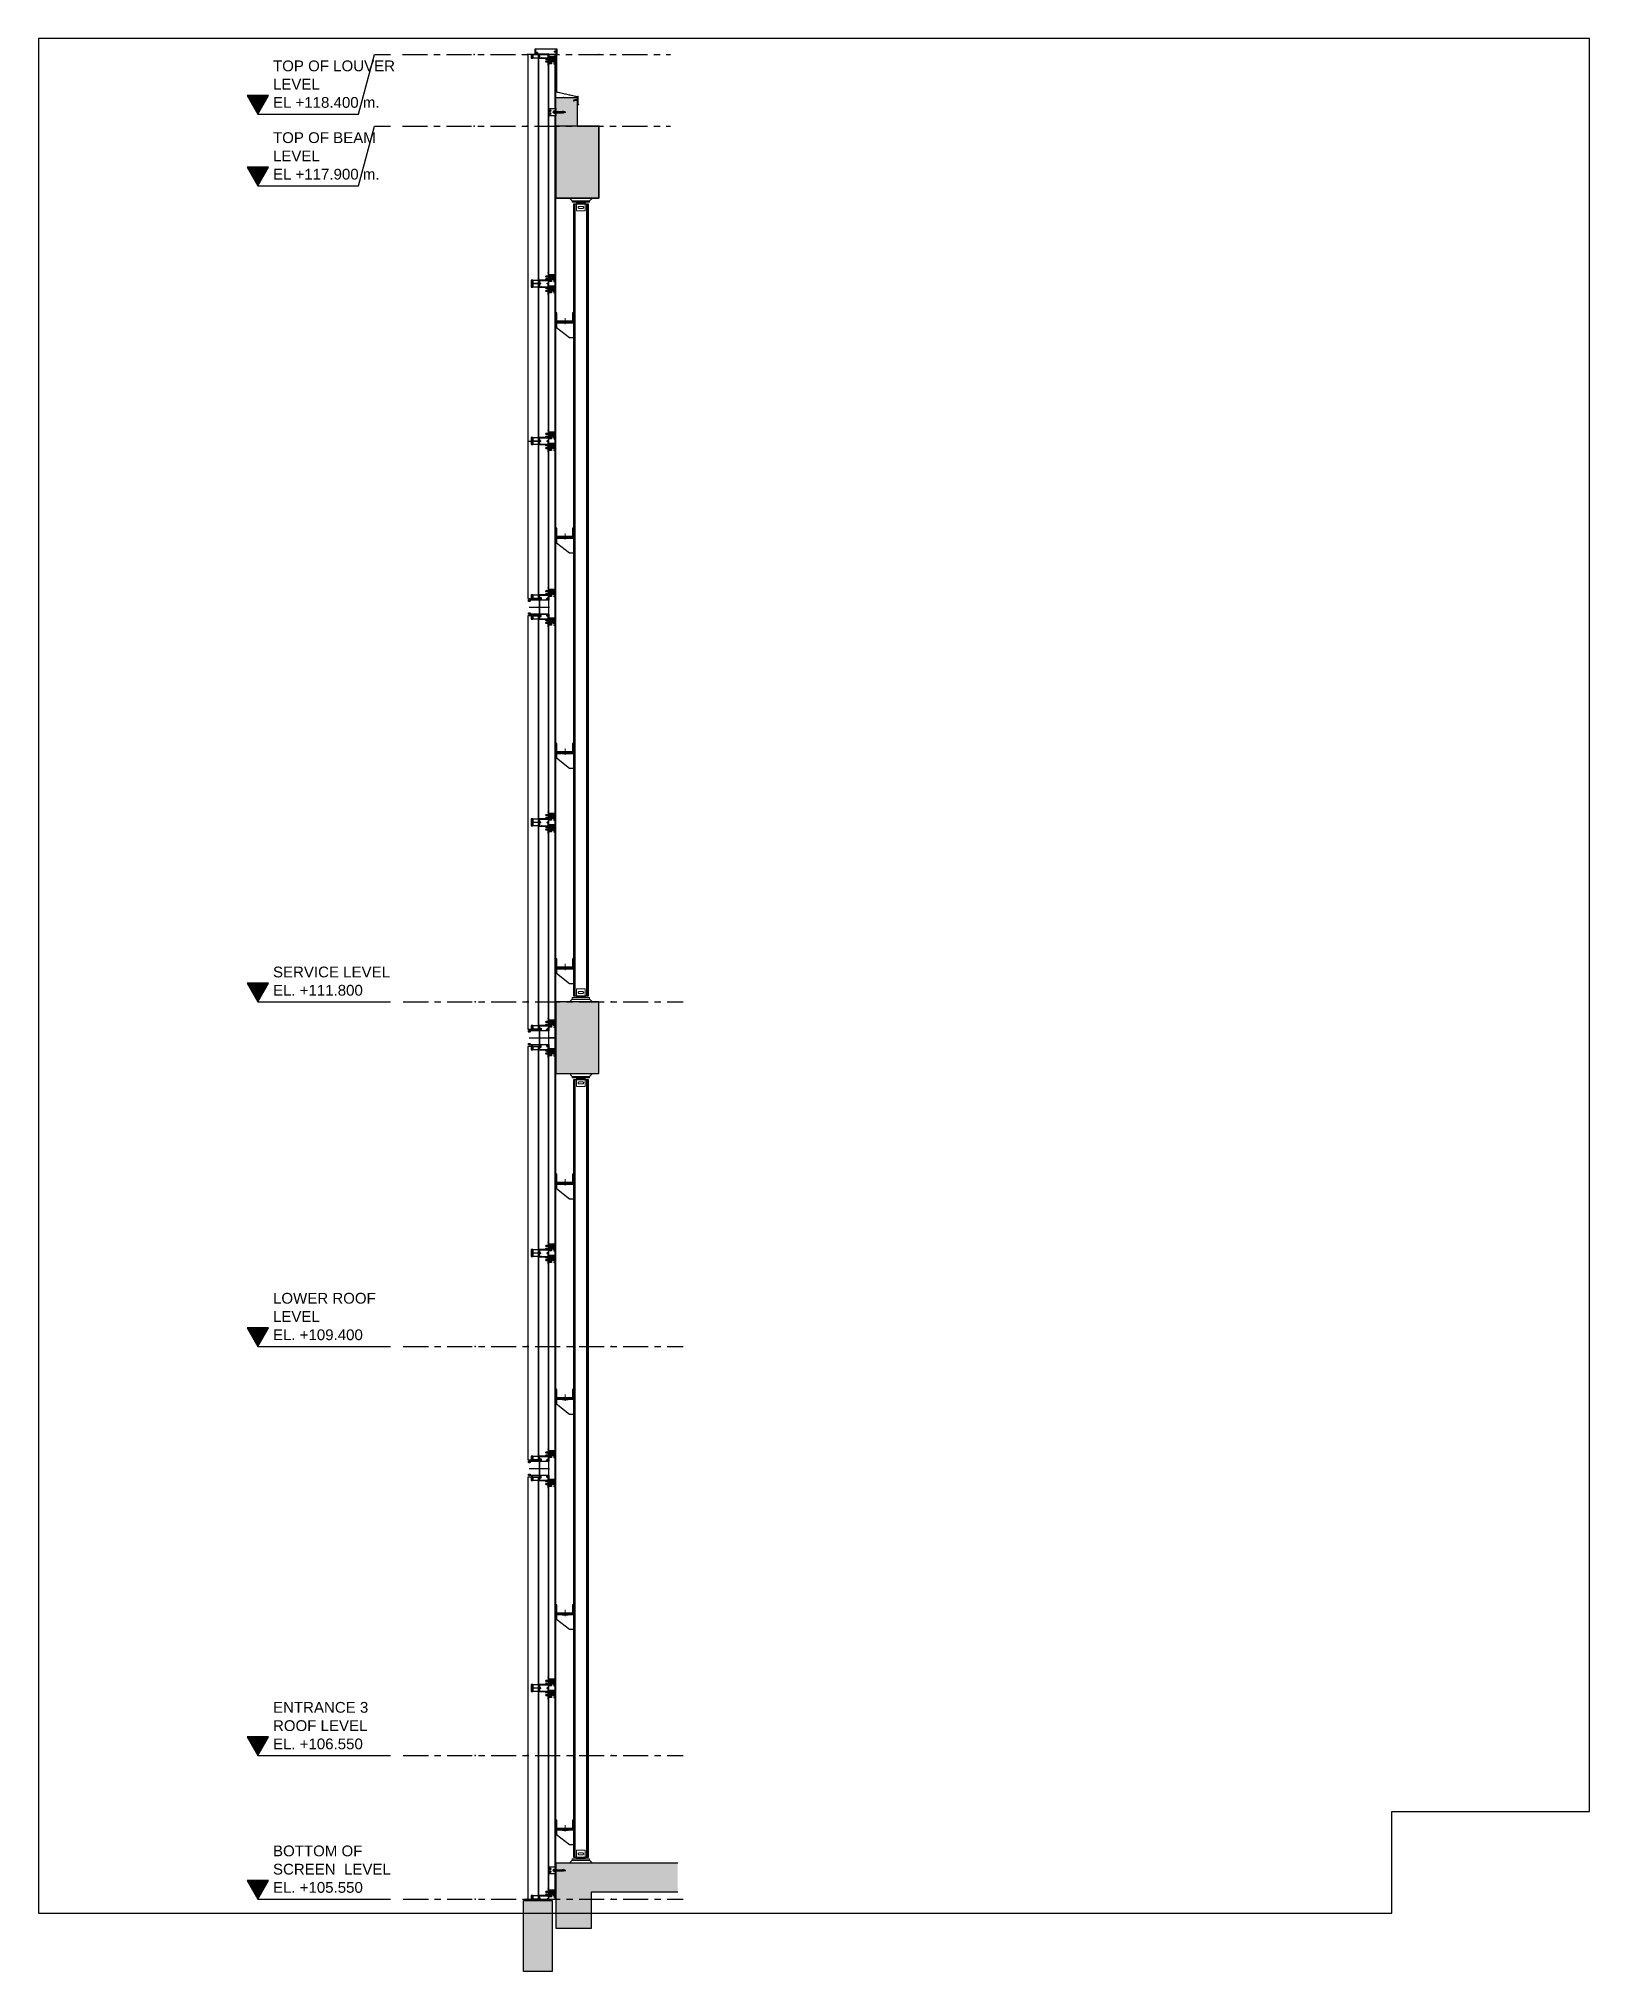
# Model space of a CAD drawing. Header units: millimetres. Extents: x 3774 to 718460, y -768339 to 192544.
# Drawn here: x 542682 to 553484, y -728820 to -715356 of the extents above; entities that cross this region are included whole.
import ezdxf

# ---------------------------------------------------------------- set-up
doc = ezdxf.new("R2010")
doc.units = ezdxf.units.MM
for name, pattern in [('CENTER', [50.8, 31.75, -6.35, 6.35, -6.35]), ('TA_GL_000.70000', [1.925, 0.7, -0.175, 0.175, -0.175, 0.7]), ('XKITLINE00', [0])]:
    doc.linetypes.add(name, pattern=pattern)
for name, color, linetype in [('000 - 0_SYM_DWG_GRIDLINE_MAIN_COLOR_251', 251, 'Continuous'), ('000 - 0_SYM_DWG_LEVEL_MAIN_COLOR_2', 2, 'Continuous'), ('000 - 0_SYM_DWG_LEVEL_TEXT', 3, 'Continuous'), ('000 - CONCRETE_COL_CUT_COLOR_1', 1, 'Continuous'), ('000 - CONCRETE_COL_CUT_COLOR_5', 5, 'Continuous'), ('000 - CONCRETE_COL_HATCH_', 251, 'Continuous'), ('000 - CONCRETE_COL_WIPEOUT_', 250, 'Continuous'), ('000 - CONCRETE_PRECAST_HATCH_', 251, 'Continuous'), ('000 - CONCRETE_PRECAST_MAIN_COLOR_4', 4, 'Continuous'), ('000 - CONCRETE_PRECAST_WIPEOUT_', 250, 'Continuous'), ('000 - EXISTING_PRECAST_CUT_COLOR_4', 4, 'Continuous'), ('000 - L I N E 0.1', 1, 'Continuous'), ('000 - STRUCTURE_STEEL_ACCESORIES_MAIN_COLOR_1', 2, 'Continuous'), ('000 - STRUCTURE_STEEL_ACCESORIES_SUB_COLOR_1', 2, 'Continuous'), ('000 - STRUCTURE_STEEL_ACCESORIES_WIPEOUT_', 250, 'Continuous'), ('000 - STRUCTURE_STEEL_FASTERN_DEF_SUB', 250, 'Continuous'), ('000 - STRUCTURE_STEEL_FASTERN_MAIN_COLOR_1', 2, 'Continuous'), ('000 - STRUCTURE_STEEL_FASTERN_MAIN_COLOR_2', 1, 'Continuous'), ('000 - STRUCTURE_STEEL_FRAMING_CUT_COLOR_4', 4, 'Continuous'), ('000 - STRUCTURE_STEEL_FRAMING_DEF_SUB', 250, 'Continuous'), ('000 - STRUCTURE_STEEL_FRAMING_HATCH_', 251, 'Continuous'), ('000 - STRUCTURE_STEEL_FRAMING_MAIN_COLOR_1', 3, 'Continuous'), ('000 - STRUCTURE_STEEL_FRAMING_MAIN_COLOR_2', 2, 'Continuous'), ('000 - STRUCTURE_STEEL_FRAMING_SUB_COLOR_2', 1, 'Continuous'), ('010 - ASPG_ACCESSORIES_DEF_SUB', 250, 'Continuous'), ('010 - ASPG_ACCESSORIES_MAIN_COLOR_1', 1, 'Continuous'), ('010 - ASPG_ACCESSORIES_MAIN_COLOR_2', 2, 'Continuous'), ('010 - ASPG_ACCESSORIES_SUB_COLOR_2', 2, 'Continuous'), ('010 - ASPG_ACCESSORIES_SUB_COLOR_3', 3, 'Continuous'), ('010 - ASPG_ACCESSORIES_SYMBOL_', 251, 'Continuous'), ('010 - ASPG_ACCESSORIES_WIPEOUT_', 250, 'Continuous'), ('010 - ASPG_EXTR_MAIN_COLOR_2', 2, 'Continuous'), ('010 - ASPG_EXTR_WIPEOUT_', 250, 'Continuous'), ('010 - ASPG_FASTERN_DEF_SUB', 250, 'Continuous'), ('010 - ASPG_FASTERN_MAIN_COLOR_1', 1, 'Continuous'), ('010 - ASPG_FASTERN_SUB_COLOR_2', 2, 'Continuous'), ('010 - ASPG_FASTERN_WIPEOUT_', 250, 'Continuous'), ('010 - ASPG_FLASHING_CUT_COLOR_3', 3, 'Continuous'), ('010 - ASPG_FLASHING_CUT_COLOR_4', 4, 'Continuous'), ('010 - ASPG_FLASHING_CUT_COLOR_5', 5, 'Continuous'), ('010 - ASPG_FLASHING_HATCH_', 251, 'Continuous'), ('010 - ASPG_FLASHING_MAIN_COLOR_1', 1, 'Continuous'), ('010 - ASPG_FRAMING_CUT_COLOR_4', 4, 'Continuous'), ('010 - ASPG_FRAMING_DEF_SUB', 250, 'Continuous'), ('010 - ASPG_FRAMING_HATCH_', 251, 'Continuous'), ('010 - ASPG_FRAMING_SUB_COLOR_2', 2, 'Continuous'), ('010 - ASPG_FRAMING_WIPEOUT_', 250, 'Continuous'), ('Center Line', 1, 'CENTER'), ('HATCH', 7, 'Continuous')]:
    doc.layers.add(name, color=color, linetype=linetype)
doc.layers.add('Part', color=2, linetype='Continuous', lineweight=0)
doc.layers.add('SCREW', color=8, linetype='Continuous', lineweight=5)
doc.styles.add('Arial_1', font='arial.ttf', dxfattribs={"height": 125})
doc.styles.add('Cetury Gothic', font='swissl.ttf')
doc.styles.add('TA', font='', dxfattribs={"height": 4.5})
doc.styles.get('TA').set_extended_font_data('Cordia New')
pattern_1 = [(45, (2715.48714, 3084.9077), (-0.265165043, 0.265165043), []), (45, (2715.6639, 3084.9077), (-0.265165043, 0.265165043), [])]
pattern_2 = [(270, (1257419.24324, -520041.6224), (0.65495992507, -1.1344238721), [0.7562825814, -1.5125651628]), (30, (1257419.24324, -520041.6224), (0.65495992936, 1.1344238696), [0.7562825814, -1.5125651628]), (330, (1257419.24324, -520041.6224), (1.30991985442, -2.48e-09), [-1.5125651628, 0.7562825814])]
pattern_3 = [(315, (1257419.4929, -520021.6224), (1.3369313545, 1.3369313545), []), (45, (1257419.4929, -520021.6224), (-1.3369313545, 1.3369313545), [])]
pattern_4 = [(270, (1257419.4425, -520043.9224), (0.65495992507, -1.1344238721), [0.7562825814, -1.5125651628]), (30, (1257419.4425, -520043.9224), (0.65495992936, 1.1344238696), [0.7562825814, -1.5125651628]), (330, (1257419.4425, -520043.9224), (1.30991985442, -2.48e-09), [-1.5125651628, 0.7562825814])]
pattern_5 = [(315, (1257419.1929, -520023.9224), (1.3369313545, 1.3369313545), []), (45, (1257419.1929, -520023.9224), (-1.3369313545, 1.3369313545), [])]

# ---------------------------------------------------------------- blocks, each defined once
blk = doc.blocks.new('*A6837')
at = {"layer": 'Part', "linetype": 'XKITLINE00', "lineweight": 0}
for p, q in [((560.731873, 232.946249), (560.571873, 232.946249)), ((560.571873, 232.946249), (560.571873, 231.646249)), ((560.571873, 231.646249), (563.071873, 231.646249)), ((560.731873, 231.766249), (560.731873, 232.946249)), ((562.911873, 231.766249), (560.731873, 231.766249)), ((563.071873, 232.946249), (562.911873, 232.946249)), ((562.911873, 232.946249), (562.911873, 231.766249)), ((563.071873, 231.646249), (563.071873, 232.946249))]:
    blk.add_line(p, q, dxfattribs=at)
blk = doc.blocks.new('*A6838')
at = {"layer": 'Part', "linetype": 'XKITLINE00', "lineweight": 0}
for p, q in [((560.671873, 231.526249), (560.671873, 231.646249)), ((563.071873, 231.646249), (563.071873, 231.526249)), ((563.071873, 231.526249), (560.671873, 231.526249))]:
    blk.add_line(p, q, dxfattribs=at)
blk = doc.blocks.new('A$C35bcc281')
at = {"layer": '000 - STRUCTURE_STEEL_FRAMING_HATCH_'}
h = blk.add_hatch(dxfattribs=at)
h.set_pattern_fill('ANSI32', color=256, scale=0.5)
h.paths.add_polyline_path([(-125, 171), (-125, 106), (0, 106), (0, 171), (-8, 171), (-8, 112), (-117, 112), (-117, 171)])
h = blk.add_hatch(dxfattribs=at)
h.set_pattern_fill('ANSI32', color=256, style=0)
h.set_pattern_definition(pattern_1)
h.paths.add_polyline_path([(-38, 106), (-38, 100), (-82, 100), (-82, 106)], flags=17)
h = blk.add_hatch(dxfattribs=at)
h.set_pattern_fill('ANSI32', color=256, style=0)
h.set_pattern_definition(pattern_1)
h.paths.add_polyline_path([(-53, 112), (-53, 106), (-67, 106), (-67, 112)], flags=17)
at = {"layer": '000 - STRUCTURE_STEEL_FRAMING_CUT_COLOR_4'}
blk.add_lwpolyline([(-125, 171), (-125, 106), (0, 106), (0, 171), (-8, 171), (-8, 112), (-117, 112), (-117, 171), (-125, 171)], dxfattribs=at)
at = {"layer": '000 - STRUCTURE_STEEL_FRAMING_DEF_SUB', "linetype": 'XKITLINE00', "lineweight": 0}
blk.add_line((-60, 92), (-60, 135), dxfattribs=at)
blk.add_line((-60, 92), (-60, 135), dxfattribs=at)
at = {"layer": '000 - STRUCTURE_STEEL_FRAMING_HATCH_', "linetype": 'XKITLINE00', "lineweight": 0}
for p, q in [((-82, 100), (-82, 106)), ((-82, 100), (-82, 106)), ((-67, 106), (-67, 112)), ((-67, 106), (-67, 112)), ((-53, 106), (-53, 112)), ((-53, 106), (-53, 112)), ((-38, 100), (-38, 106)), ((-38, 100), (-38, 106))]:
    blk.add_line(p, q, dxfattribs=at)
at = {"layer": '000 - STRUCTURE_STEEL_FRAMING_MAIN_COLOR_2'}
blk.add_lwpolyline([(-120, 106), (0, 106), (0, 100), (-120, 100)], close=True, dxfattribs=at)
blk.add_lwpolyline([(-120, 100), (-120, 70), (-30, 0), (0, 0), (0, 100), (-120, 100)], dxfattribs=at)
at = {"lineweight": 0, "xscale": 50, "yscale": 50, "zscale": 50}
blk.add_blockref('*A6837', (-28154, -11476), dxfattribs=at)
at = {"layer": '000 - STRUCTURE_STEEL_FRAMING_MAIN_COLOR_2', "xscale": 50, "yscale": 50, "zscale": 50}
blk.add_blockref('*A6838', (-28154, -11476), dxfattribs=at)
blk = doc.blocks.new('*U7011')
at = {"layer": '000 - STRUCTURE_STEEL_ACCESORIES_MAIN_COLOR_1', "lineweight": 0}
for p, q in [((-30, 5410), (-30, 5470)), ((30, 5465), (-30, 5465)), ((30, 5410), (-30, 5410)), ((30, 5470), (30, 5410)), ((30, 90), (-30, 90)), ((-30, 90), (-30, 30)), ((30, 35), (-30, 35)), ((30, 30), (30, 90))]:
    blk.add_line(p, q, dxfattribs=at)
for points in [[(-15, 5429), (-12, 5428), (13, 5428), (15, 5429), (17, 5430), (19, 5432), (20, 5435), (19, 5438), (17, 5440), (15, 5441), (13, 5442), (-12, 5442), (-15, 5441), (-17, 5440), (-19, 5438), (-19, 5435), (-19, 5432), (-17, 5430), (-15, 5429)], [(-15, 71), (-12, 72), (13, 72), (15, 71), (17, 70), (19, 68), (20, 65), (19, 62), (17, 60), (15, 59), (13, 58), (-12, 58), (-15, 59), (-17, 60), (-19, 62), (-19, 65), (-19, 68), (-17, 70), (-15, 71)]]:
    blk.add_lwpolyline(points, close=True, dxfattribs=at)
at = {"layer": '000 - STRUCTURE_STEEL_FASTERN_MAIN_COLOR_2'}
for p, q in [((-60, 5480), (60, 5480)), ((-60, 20), (60, 20))]:
    blk.add_line(p, q, dxfattribs=at)
at = {"layer": '000 - STRUCTURE_STEEL_FASTERN_MAIN_COLOR_2', "lineweight": 0}
for points in [[(60, 5480), (60, 5470), (-60, 5470), (-60, 5480), (-80, 5500), (80, 5500)], [(60, 20), (60, 30), (-60, 30), (-60, 20), (-80, 0), (80, 0)]]:
    blk.add_lwpolyline(points, close=True, dxfattribs=at)
at = {"layer": '000 - STRUCTURE_STEEL_FRAMING_MAIN_COLOR_1'}
for points in [[(-225, -250), (-180, -250), (-180, 5750), (-225, 5750)], [(-180, -250), (-175, -250), (-175, 5750), (-180, 5750)], [(-50, 5460), (-42, 5460), (-42, 40), (-50, 40)], [(42, 5460), (50, 5460), (50, 40), (42, 40)]]:
    blk.add_lwpolyline(points, close=True, dxfattribs=at)
at = {"layer": '000 - STRUCTURE_STEEL_FRAMING_SUB_COLOR_2'}
blk.add_lwpolyline([(-42, 5460), (42, 5460), (42, 40), (-42, 40)], close=True, dxfattribs=at)
for p in [(-50, 4629), (-50, 3129), (-50, 1629), (-50, 129)]:
    blk.add_blockref('A$C35bcc281', p)
blk = doc.blocks.new('*U7010')
at = {"layer": '000 - STRUCTURE_STEEL_ACCESORIES_MAIN_COLOR_1', "lineweight": 0}
for p, q in [((-30, 5510), (-30, 5570)), ((30, 5565), (-30, 5565)), ((30, 5570), (30, 5510)), ((30, 5510), (-30, 5510)), ((30, 90), (-30, 90)), ((-30, 90), (-30, 30)), ((30, 35), (-30, 35)), ((30, 30), (30, 90))]:
    blk.add_line(p, q, dxfattribs=at)
for points in [[(-15, 5529), (-12, 5528), (13, 5528), (15, 5529), (17, 5530), (19, 5532), (20, 5535), (19, 5538), (17, 5540), (15, 5541), (13, 5542), (-12, 5542), (-15, 5541), (-17, 5540), (-19, 5538), (-19, 5535), (-19, 5532), (-17, 5530), (-15, 5529)], [(-15, 71), (-12, 72), (13, 72), (15, 71), (17, 70), (19, 68), (20, 65), (19, 62), (17, 60), (15, 59), (13, 58), (-12, 58), (-15, 59), (-17, 60), (-19, 62), (-19, 65), (-19, 68), (-17, 70), (-15, 71)]]:
    blk.add_lwpolyline(points, close=True, dxfattribs=at)
at = {"layer": '000 - STRUCTURE_STEEL_FASTERN_MAIN_COLOR_2'}
for p, q in [((-60, 5580), (60, 5580)), ((-60, 20), (60, 20))]:
    blk.add_line(p, q, dxfattribs=at)
at = {"layer": '000 - STRUCTURE_STEEL_FASTERN_MAIN_COLOR_2', "lineweight": 0}
for points in [[(60, 5580), (60, 5570), (-60, 5570), (-60, 5580), (-80, 5600), (80, 5600)], [(60, 20), (60, 30), (-60, 30), (-60, 20), (-80, 0), (80, 0)]]:
    blk.add_lwpolyline(points, close=True, dxfattribs=at)
at = {"layer": '000 - STRUCTURE_STEEL_FRAMING_MAIN_COLOR_1'}
for points in [[(-225, -250), (-180, -250), (-180, 6600), (-225, 6600)], [(-180, -250), (-175, -250), (-175, 6600), (-180, 6600)], [(-50, 5560), (-42, 5560), (-42, 40), (-50, 40)], [(42, 5560), (50, 5560), (50, 40), (42, 40)]]:
    blk.add_lwpolyline(points, close=True, dxfattribs=at)
at = {"layer": '000 - STRUCTURE_STEEL_FRAMING_SUB_COLOR_2'}
blk.add_lwpolyline([(-42, 5560), (42, 5560), (42, 40), (-42, 40)], close=True, dxfattribs=at)
for p in [(-50, 4629), (-50, 3129), (-50, 1629), (-50, 129)]:
    blk.add_blockref('A$C35bcc281', p)
blk = doc.blocks.new('000_ASPG_TYP_FILES_20260218-010703_FRAME_EXTR_HONLIZONTAL')
at = {"layer": '010 - ASPG_FRAMING_HATCH_'}
h = blk.add_hatch(dxfattribs=at)
h.set_pattern_fill('ANSI32', color=256, scale=0.1)
edge = h.paths.add_edge_path()
edge.add_line((75, 2), (25, 2))
edge.add_line((25, 2), (25, 67))
edge.add_arc((25, 67), 0.3, 0, 90)
edge.add_line((25, 67), (0, 67))
edge.add_arc((0, 67), 0.3, 90, 180)
edge.add_line((0, 67), (0, 58))
edge.add_arc((0, 58), 0.3, 180, 270)
edge.add_line((0, 57), (2, 57))
edge.add_arc((2, 58), 0.3, 270, 360)
edge.add_line((2, 58), (2, 65))
edge.add_arc((2, 65), 0.3, 90, 180, ccw=False)
edge.add_line((2, 65), (23, 65))
edge.add_arc((23, 65), 0.3, 0, 90, ccw=False)
edge.add_line((23, 65), (23, 49))
edge.add_line((23, 49), (24, 48))
edge.add_line((24, 48), (23, 48))
edge.add_line((23, 48), (23, 22))
edge.add_line((23, 22), (24, 22))
edge.add_line((24, 22), (23, 21))
edge.add_line((23, 21), (23, 2))
edge.add_arc((23, 2), 0.3, -90, 0, ccw=False)
edge.add_line((23, 2), (2, 2))
edge.add_arc((2, 2), 0.3, 180, 270, ccw=False)
edge.add_line((2, 2), (2, 10))
edge.add_arc((2, 10), 0.3, 0, 90)
edge.add_line((2, 10), (0, 10))
edge.add_arc((0, 10), 0.3, 90, 180)
edge.add_line((0, 10), (0, 0))
edge.add_arc((0, 0), 0.3, 180, 270)
edge.add_line((0, 0), (75, 0))
at = {"layer": '010 - ASPG_ACCESSORIES_DEF_SUB'}
for p in [(0, 67), (0, 57), (0, 10), (0, 10), (0, 0), (25, 67), (25, 67), (75, 2), (75, 0)]:
    blk.add_point(p, dxfattribs=at)
at = {"layer": '010 - ASPG_FRAMING_CUT_COLOR_4'}
blk.add_line((75, 0), (75, 2), dxfattribs=at)
blk.add_lwpolyline([(75, 2), (25, 2), (25, 67, 0.414214), (25, 67), (0, 67, 0.414214), (0, 67), (0, 58, 0.414214), (0, 57), (2, 57, 0.414214), (2, 58), (2, 65, -0.414214), (2, 65), (23, 65, -0.414214), (23, 65), (23, 49), (24, 48), (23, 48), (23, 22), (24, 22), (23, 21), (23, 2, -0.414214), (23, 2), (2, 2, -0.414214), (2, 2), (2, 10, 0.414214), (2, 10), (0, 10, 0.414214), (0, 10), (0, 0, 0.414214), (0, 0), (75, 0)], format="xyb", dxfattribs=at)
for centre, start, end in [((0, 58), 180, 270), ((0, 10), 90, 180), ((0, 0), 180, 270), ((2, 65), 90, 180), ((2, 58), 270, 0), ((2, 10), 0, 90), ((2, 2), 180, 270), ((23, 2), 270, 0), ((75, 2), 0, 90), ((75, 0), 270, 0)]:
    blk.add_arc(centre, 0.3, start, end, dxfattribs=at)
blk = doc.blocks.new('PZG35-9D5')
at = {"layer": 'Center Line'}
blk.add_line((0, 4), (0, -11), dxfattribs=at)
at = {"layer": 'SCREW', "color": 8}
for p, q in [((-1, 0), (-1, -1)), ((1, 0), (1, -1)), ((-2, -1), (-1, -2)), ((-2, -1), (-1, -1)), ((-2, -1), (2, -1)), ((-2, -3), (2, -2)), ((-2, -3), (-1, -2)), ((-2, -3), (-1, -3)), ((-2, -4), (-1, -4)), ((-2, -4), (-1, -4)), ((-2, -4), (-1, -4)), ((-1, -1), (1, -1)), ((-1, -2), (1, -1)), ((-1, -2), (-1, -2)), ((-1, -2), (1, -2)), ((-1, -3), (-1, -4)), ((-1, -3), (1, -3)), ((-1, -4), (-1, -8)), ((-1, -4), (-1, -4)), ((-1, -4), (-1, -4)), ((0, -10), (-1, -8)), ((0, -10), (1, -8)), ((1, -1), (1, -2)), ((2, -1), (1, -1)), ((2, -1), (1, -1)), ((2, -2), (1, -2)), ((2, -2), (1, -3)), ((1, -3), (1, -3)), ((1, -3), (1, -3)), ((2, -4), (1, -3)), ((1, -4), (1, -4)), ((1, -4), (2, -4)), ((1, -4), (1, -4)), ((1, -5), (1, -4)), ((2, -5), (1, -4)), ((2, -4), (1, -4)), ((1, -5), (1, -8)), ((1, -5), (2, -5)), ((1, -5), (1, -5)), ((2, -5), (1, -5))]:
    blk.add_line(p, q, dxfattribs=at)
blk.add_lwpolyline([(0, -10), (1, -5), (1, -4, 0.417657), (0, -3, 0.108102), (-1, -4), (-1, -5)], format="xyb", dxfattribs=at)
blk = doc.blocks.new('*U8309')
at = {"layer": 'SCREW', "color": 6}
blk.add_lwpolyline([(3, 2, 0.09906), (1, 3), (1, 2), (-1, 2), (-1, 3, 0.09906), (-3, 2, 0.266588), (-4, 1), (-4, 0, 0.414214), (-3, 0), (3, 0, 0.414214), (3, 0), (3, 1, 0.266588)], format="xyb", close=True, dxfattribs=at)
at = {"layer": 'SCREW'}
blk.add_blockref('PZG35-9D5', (0, 0), dxfattribs=at)
blk = doc.blocks.new('000_ASPG_TYP_FILES_BK_FOR_ASPG_LOUVERS_SIDE_VIEW')
blk.add_point((0, 0))
at = {"layer": '010 - ASPG_ACCESSORIES_MAIN_COLOR_1'}
blk.add_line((3, -13), (3, 12), dxfattribs=at)
for points in [[(43, -13), (1, -13), (1, 12), (43, 12)], [(53, 12), (43, 12), (43, -13), (53, -13)]]:
    blk.add_lwpolyline(points, close=True, dxfattribs=at)
at = {"layer": '010 - ASPG_ACCESSORIES_SUB_COLOR_3'}
for p, q in [((43, -13), (43, 12)), ((44, -13), (44, 12)), ((44, -13), (44, 12)), ((45, -13), (45, 12)), ((46, -13), (46, 12)), ((47, -13), (47, 12)), ((48, -13), (48, 12)), ((49, -13), (49, 12)), ((51, -13), (51, 12)), ((51, -13), (51, 12)), ((52, -13), (52, 12)), ((52, -13), (52, 12))]:
    blk.add_line(p, q, dxfattribs=at)
at = {"layer": 'SCREW', "rotation": 270}
blk.add_blockref('*U8309', (3, 0), dxfattribs=at)
blk = doc.blocks.new('A$C57452C2B')
at = {"layer": '010 - ASPG_FASTERN_MAIN_COLOR_1'}
for p, q in [((0.003, 0.001), (0.003, 0.004)), ((0.007, 0.031), (0.004, 0.021)), ((0.01, 0), (0.004, 0)), ((0.005, 0.001), (0.005, 0.004)), ((0.009, 0.001), (0.009, 0.004)), ((0.011, 0.001), (0.011, 0.004))]:
    blk.add_line(p, q, dxfattribs=at)
for points in [[(0.014, 0.005), (0.014, 0.006), (0, 0.006), (0, 0.005), (0.003, 0.004), (0.011, 0.004)], [(0.004, 0.021), (0.004, 0.028), (0.007, 0.031), (0.009, 0.028), (0.009, 0.021)]]:
    blk.add_lwpolyline(points, close=True, dxfattribs=at)
for centre, radius, start, end in [((0.004, 0.001), 0.00125, 216.8699, 323.1301), ((0.007, 0.004), 0.00425, 241.9275, 298.0725), ((0.01, 0.001), 0.00125, 216.8699, 323.1301)]:
    blk.add_arc(centre, radius, start, end, dxfattribs=at)
at = {"layer": '010 - ASPG_FASTERN_SUB_COLOR_2'}
for p in [(0.009, 0.021), (0.004, 0.021)]:
    blk.add_line(p, (0.004, 0.02), dxfattribs=at)
for points in [[(0.004, 0.017, 0.666667), (0.004, 0.018), (0.009, 0.02, 0.666667), (0.009, 0.018)], [(0.004, 0.015, 0.666667), (0.004, 0.017), (0.009, 0.018, 0.666667), (0.009, 0.017)], [(0.004, 0.014, 0.666667), (0.004, 0.015), (0.009, 0.017, 0.666667), (0.009, 0.015)], [(0.004, 0.012, 0.666667), (0.004, 0.014), (0.009, 0.015, 0.666667), (0.009, 0.014)], [(0.004, 0.011, 0.666667), (0.004, 0.012), (0.009, 0.014, 0.666667), (0.009, 0.012)], [(0.004, 0.009, 0.666667), (0.004, 0.011), (0.009, 0.012, 0.666667), (0.009, 0.011)], [(0.004, 0.008, 0.666667), (0.004, 0.009), (0.009, 0.011, 0.666667), (0.009, 0.009)], [(0.004, 0.006, 0.666667), (0.004, 0.008), (0.009, 0.009, 0.666667), (0.009, 0.008)], [(0.005, 0.006, 0.091189), (0.004, 0.006), (0.009, 0.008, 0.666667), (0.009, 0.006)]]:
    blk.add_lwpolyline(points, format="xyb", dxfattribs=at)
for centre, start, end in [((0.004, 0.019), 292.6199, 67.3801), ((0.01, 0.02), 112.6199, 247.3801)]:
    blk.add_arc(centre, 0.000812, start, end, dxfattribs=at)
blk = doc.blocks.new('A$C6d2a724f')
blk.add_wipeout([(-4, 6), (4, 6), (7, 0), (4, -6), (-4, -6), (-7, 0)]).dxf.layer = '010 - ASPG_FASTERN_MAIN_COLOR_1'
at = {"layer": '010 - ASPG_FASTERN_MAIN_COLOR_1'}
blk.add_lwpolyline([(-4, 6), (4, 6), (7, 0), (4, -6), (-4, -6), (-7, 0)], close=True, dxfattribs=at)
at = {"layer": '010 - ASPG_FASTERN_SUB_COLOR_2'}
for radius in [6.33, 3.96]:
    blk.add_circle((0, 0), radius, dxfattribs=at)
blk = doc.blocks.new('A$Cb3d6a647')
blk.add_wipeout([(0, -50), (0, -50), (0, 0), (40, 0), (40, -40), (34, -40), (29, -35), (29, -25), (27, -22), (24, -20), (21, -22), (20, -25), (20, -50)]).dxf.layer = '010 - ASPG_FASTERN_WIPEOUT_'
at = {"layer": 'HATCH'}
h = blk.add_hatch(dxfattribs=at)
h.set_pattern_fill('DOTS', color=252, scale=0.5)
h.paths.add_polyline_path([(3, 0), (3, -8), (4, -8), (5, -11), (8, -11, -0.236068), (9, -12), (9, -19), (5, -19), (4, -22), (3, -22), (3, -28), (4, -28), (5, -31), (8, -31, -0.236068), (9, -32), (9, -39), (5, -39), (4, -42), (3, -42), (3, -50), (20, -50), (20, -25, -1), (29, -25), (29, -35), (34, -40), (40, -40), (40, 0)])
blk.add_point((40, -50))
at = {"layer": '010 - ASPG_ACCESSORIES_MAIN_COLOR_1'}
blk.add_lwpolyline([(0, 0), (3, 0), (3, -50), (0, -50)], close=True, dxfattribs=at)
at = {"layer": '010 - ASPG_ACCESSORIES_MAIN_COLOR_2'}
blk.add_lwpolyline([(0, 0), (40, 0), (40, -40), (34, -40), (29, -35), (29, -25, 1), (20, -25), (20, -50), (0, -50)], format="xyb", close=True, dxfattribs=at)
at = {"extrusion": (0, 0, -1), "xscale": 1000, "yscale": 1000, "zscale": -1000, "rotation": 270}
for p in [(-9, -8), (-9, -28)]:
    blk.add_blockref('A$C57452C2B', p, dxfattribs=at)
blk.add_blockref('A$C6d2a724f', (24, -25))
blk = doc.blocks.new('*U7059')
blk.add_wipeout([(1445, 2), (25, 2), (25, 67), (1445, 67)]).dxf.layer = '010 - ASPG_FRAMING_WIPEOUT_'
blk.add_blockref('000_ASPG_TYP_FILES_20260218-010703_FRAME_EXTR_HONLIZONTAL', (0, 0))
at = {"xscale": -1}
blk.add_blockref('000_ASPG_TYP_FILES_20260218-010703_FRAME_EXTR_HONLIZONTAL', (1470, 0), dxfattribs=at)
blk.add_wipeout([(2940, 68), (2940, 145), (0, 145), (0, 68)]).dxf.layer = '010 - ASPG_EXTR_WIPEOUT_'
blk.add_point((25, 67))
at = {"layer": '010 - ASPG_EXTR_MAIN_COLOR_2'}
blk.add_lwpolyline([(2940, 70), (2940, 145), (0, 145), (0, 70)], close=True, dxfattribs=at)
at = {"layer": '010 - ASPG_FRAMING_SUB_COLOR_2'}
blk.add_lwpolyline([(1445, 2), (25, 2), (25, 67), (1445, 67)], close=True, dxfattribs=at)
at = {"rotation": 90}
for p in [(12, 67), (1458, 67)]:
    blk.add_blockref('000_ASPG_TYP_FILES_BK_FOR_ASPG_LOUVERS_SIDE_VIEW', p, dxfattribs=at)
at = {"rotation": 270}
for p in [(65, 0), (1455, 0)]:
    blk.add_blockref('A$Cb3d6a647', p, dxfattribs=at)
blk = doc.blocks.new('*U7012')
at = {"layer": '010 - ASPG_FRAMING_HATCH_', "transparency": 33554585}
h = blk.add_hatch(dxfattribs=at)
h.set_pattern_fill('ANSI32', color=256, scale=0.25)
edge = h.paths.add_edge_path()
edge.add_line((2, -50), (2, -75))
edge.add_line((2, -75), (0, -75))
edge.add_line((0, -75), (0, -49))
edge.add_arc((1, -49), 1, 90, 180, ccw=False)
edge.add_line((1, -48), (63, -48))
edge.add_arc((63, -47), 1, 270, 360)
edge.add_line((64, -47), (64, 47))
edge.add_arc((63, 47), 1, 0, 90)
edge.add_line((63, 48), (1, 48))
edge.add_arc((1, 49), 1, 180, 270, ccw=False)
edge.add_line((0, 49), (0, 75))
edge.add_line((0, 75), (2, 75))
edge.add_line((2, 75), (2, 50))
edge.add_line((2, 50), (141, 50))
edge.add_line((141, 50), (141, 41))
edge.add_arc((140, 41), 1, 270, 360, ccw=False)
edge.add_line((140, 40), (132, 40))
edge.add_arc((132, 41), 1, 180, 270, ccw=False)
edge.add_line((131, 41), (131, 47))
edge.add_arc((130, 47), 1, 0, 90)
edge.add_line((130, 48), (67, 48))
edge.add_arc((67, 47), 1, 90, 180)
edge.add_line((66, 47), (66, -47))
edge.add_arc((67, -47), 1, 180, 270)
edge.add_line((67, -48), (130, -48))
edge.add_arc((130, -47), 1, 270, 360)
edge.add_line((131, -47), (131, -41))
edge.add_arc((132, -41), 1, 90, 180, ccw=False)
edge.add_line((132, -40), (140, -40))
edge.add_arc((140, -41), 1, 0, 90, ccw=False)
edge.add_line((141, -41), (141, -50))
edge.add_line((141, -50), (2, -50))
h.paths.add_polyline_path([(139, 48), (139, 42), (133, 42), (133, 48)], flags=16)
h.paths.add_polyline_path([(139, -48), (139, -42), (133, -42), (133, -48)], flags=16)
at = {"layer": '010 - ASPG_FRAMING_HATCH_'}
h = blk.add_hatch(dxfattribs=at)
h.set_pattern_fill('ANSI37', color=256, scale=0.595498, angle=-90)
h.set_pattern_definition(pattern_5)
edge = h.paths.add_edge_path()
edge.add_ellipse((12, 55), major_axis=(0, -5), ratio=0.644482, start_angle=180, end_angle=360, ccw=False)
edge.add_line((12, 60), (2, 60))
edge.add_arc((-8, 55), 11.1, -26.7963, 26.7963, ccw=False)
edge.add_line((2, 50), (12, 50))
h = blk.add_hatch(dxfattribs=at)
h.set_pattern_fill('HONEY', color=256, scale=0.238199, angle=-90)
h.set_pattern_definition(pattern_4)
edge = h.paths.add_edge_path()
edge.add_ellipse((12, 55), major_axis=(0, -5), ratio=0.644482, start_angle=0, end_angle=360, ccw=False)
h = blk.add_hatch(dxfattribs=at)
h.set_pattern_fill('HONEY', color=256, scale=0.238199, angle=-90)
h.set_pattern_definition(pattern_2)
edge = h.paths.add_edge_path()
edge.add_ellipse((58, 55), major_axis=(0, -5), ratio=0.644482, start_angle=0, end_angle=360)
h = blk.add_hatch(dxfattribs=at)
h.set_pattern_fill('ANSI37', color=256, scale=0.595498, angle=-90)
h.set_pattern_definition(pattern_3)
edge = h.paths.add_edge_path()
edge.add_ellipse((58, 55), major_axis=(0, -5), ratio=0.644482, start_angle=0, end_angle=180)
edge.add_line((58, 60), (62, 60))
edge.add_arc((62, 60), 0.3, -90, 0)
edge.add_line((62, 60), (62, 61))
edge.add_line((62, 61), (62, 62))
edge.add_line((62, 62), (62, 62))
edge.add_line((62, 62), (62, 63))
edge.add_line((62, 63), (62, 63))
edge.add_line((62, 63), (62, 64))
edge.add_line((62, 64), (62, 64))
edge.add_line((62, 64), (62, 65))
edge.add_line((62, 65), (63, 65))
edge.add_line((63, 65), (64, 66))
edge.add_line((64, 66), (64, 65))
edge.add_line((64, 65), (65, 66))
edge.add_line((65, 66), (65, 65))
edge.add_line((65, 65), (66, 66))
edge.add_line((66, 66), (66, 65))
edge.add_line((66, 65), (67, 65))
edge.add_arc((67, 65), 0.3, -90, 0)
edge.add_line((67, 65), (67, 60))
edge.add_arc((77, 55), 11.1, 153.2037, 206.7963)
edge.add_line((67, 50), (58, 50))
h = blk.add_hatch(dxfattribs=at)
h.set_pattern_fill('ANSI37', color=256, scale=0.595498, angle=-90)
h.set_pattern_definition(pattern_5)
edge = h.paths.add_edge_path()
edge.add_ellipse((12, -55), major_axis=(0, 5), ratio=0.644482, start_angle=0, end_angle=180)
edge.add_line((12, -60), (2, -60))
edge.add_arc((-8, -55), 11.1, 333.2037, 386.7963)
edge.add_line((2, -50), (12, -50))
h = blk.add_hatch(dxfattribs=at)
h.set_pattern_fill('HONEY', color=256, scale=0.238199, angle=-90)
h.set_pattern_definition(pattern_4)
edge = h.paths.add_edge_path()
edge.add_ellipse((12, -55), major_axis=(0, 5), ratio=0.644482, start_angle=0, end_angle=360)
h = blk.add_hatch(dxfattribs=at)
h.set_pattern_fill('HONEY', color=256, scale=0.238199, angle=-90)
h.set_pattern_definition(pattern_2)
edge = h.paths.add_edge_path()
edge.add_ellipse((58, -55), major_axis=(0, 5), ratio=0.644482, start_angle=0, end_angle=360, ccw=False)
h = blk.add_hatch(dxfattribs=at)
h.set_pattern_fill('ANSI37', color=256, scale=0.595498, angle=-90)
h.set_pattern_definition(pattern_3)
edge = h.paths.add_edge_path()
edge.add_ellipse((58, -55), major_axis=(0, 5), ratio=0.644482, start_angle=180, end_angle=360, ccw=False)
edge.add_line((58, -60), (62, -60))
edge.add_arc((62, -60), 0.3, 360, 450, ccw=False)
edge.add_line((62, -60), (62, -61))
edge.add_line((62, -61), (62, -62))
edge.add_line((62, -62), (62, -62))
edge.add_line((62, -62), (62, -63))
edge.add_line((62, -63), (62, -63))
edge.add_line((62, -63), (62, -64))
edge.add_line((62, -64), (62, -64))
edge.add_line((62, -64), (62, -65))
edge.add_line((62, -65), (63, -65))
edge.add_line((63, -65), (64, -66))
edge.add_line((64, -66), (64, -65))
edge.add_line((64, -65), (65, -66))
edge.add_line((65, -66), (65, -65))
edge.add_line((65, -65), (66, -66))
edge.add_line((66, -66), (66, -65))
edge.add_line((66, -65), (67, -65))
edge.add_arc((67, -65), 0.3, 360, 450, ccw=False)
edge.add_line((67, -65), (67, -60))
edge.add_arc((77, -55), 11.1, 153.2037, 206.7963, ccw=False)
edge.add_line((67, -50), (58, -50))
at = {"layer": '010 - ASPG_FASTERN_DEF_SUB'}
blk.add_point((0, 0), dxfattribs=at)
at = {"layer": '010 - ASPG_FRAMING_CUT_COLOR_4'}
blk.add_lwpolyline([(2, -50), (2, -75), (0, -75), (0, -49, -0.414214), (1, -48), (63, -48, 0.414214), (64, -47), (64, 47, 0.414214), (63, 48), (1, 48, -0.414214), (0, 49), (0, 75), (2, 75), (2, 50), (141, 50), (141, 41, -0.414214), (140, 40), (132, 40, -0.414214), (131, 41), (131, 47, 0.414214), (130, 48), (67, 48, 0.414214), (66, 47), (66, -47, 0.414214), (67, -48), (130, -48, 0.414214), (131, -47), (131, -41, -0.414214), (132, -40), (140, -40, -0.414214), (141, -41), (141, -50)], format="xyb", close=True, dxfattribs=at)
for points in [[(139, 48), (139, 42), (133, 42), (133, 48)], [(139, -48), (139, -42), (133, -42), (133, -48)]]:
    blk.add_lwpolyline(points, close=True, dxfattribs=at)
at = {"layer": '010 - ASPG_FRAMING_DEF_SUB', "transparency": 33554508}
blk.add_line((136, 0), (-5, 0), dxfattribs=at)
at = {"layer": '010 - ASPG_FRAMING_DEF_SUB', "transparency": 33554457}
for points in [[(2, 50), (15, 50), (15, 60), (2, 60)], [(54, 50), (67, 50), (67, 66), (54, 66)], [(2, -50), (15, -50), (15, -60), (2, -60)], [(54, -50), (67, -50), (67, -66), (54, -66)]]:
    blk.add_lwpolyline(points, close=True, dxfattribs=at)
at = {"layer": '010 - ASPG_FRAMING_SUB_COLOR_2'}
for points in [[(12, 50), (2, 50, 0.238199), (2, 60), (12, 60)], [(58, 50), (67, 50, -0.238199), (67, 60), (67, 65, -0.414214), (67, 65), (66, 65), (66, 66), (65, 65), (65, 66), (64, 65), (64, 66), (63, 65), (62, 65), (62, 64), (62, 64), (62, 63), (62, 63), (62, 62), (62, 62), (62, 61), (62, 60, -0.414214), (62, 60), (58, 60)], [(12, -50), (2, -50, -0.238199), (2, -60), (12, -60)], [(58, -50), (67, -50, 0.238199), (67, -60), (67, -65, 0.414214), (67, -65), (66, -65), (66, -66), (65, -65), (65, -66), (64, -65), (64, -66), (63, -65), (62, -65), (62, -64), (62, -64), (62, -63), (62, -63), (62, -62), (62, -62), (62, -61), (62, -60, 0.414214), (62, -60), (58, -60)]]:
    blk.add_lwpolyline(points, format="xyb", dxfattribs=at)
at = {"layer": '010 - ASPG_FRAMING_SUB_COLOR_2', "extrusion": (0, 0, -1)}
for centre, major_axis in [((12, 55), (0, -5)), ((58, -55), (0, 5))]:
    blk.add_ellipse(centre, major_axis=major_axis, ratio=0.644482, dxfattribs=at)
at = {"layer": '010 - ASPG_FRAMING_SUB_COLOR_2'}
for centre, major_axis in [((58, 55), (0, -5)), ((12, -55), (0, 5))]:
    blk.add_ellipse(centre, major_axis=major_axis, ratio=0.644482, dxfattribs=at)
blk = doc.blocks.new('*U7058')
blk.add_wipeout([(1415, 2), (25, 2), (25, 67), (1415, 67)]).dxf.layer = '010 - ASPG_FRAMING_WIPEOUT_'
blk.add_blockref('000_ASPG_TYP_FILES_20260218-010703_FRAME_EXTR_HONLIZONTAL', (0, 0))
at = {"xscale": -1}
blk.add_blockref('000_ASPG_TYP_FILES_20260218-010703_FRAME_EXTR_HONLIZONTAL', (1440, 0), dxfattribs=at)
blk.add_wipeout([(2880, 68), (2880, 145), (0, 145), (0, 68)]).dxf.layer = '010 - ASPG_EXTR_WIPEOUT_'
blk.add_point((25, 67))
at = {"layer": '010 - ASPG_EXTR_MAIN_COLOR_2'}
blk.add_lwpolyline([(2880, 70), (2880, 145), (0, 145), (0, 70)], close=True, dxfattribs=at)
at = {"layer": '010 - ASPG_FRAMING_SUB_COLOR_2'}
blk.add_lwpolyline([(1415, 2), (25, 2), (25, 67), (1415, 67)], close=True, dxfattribs=at)
at = {"rotation": 90}
for p in [(12, 67), (1428, 67)]:
    blk.add_blockref('000_ASPG_TYP_FILES_BK_FOR_ASPG_LOUVERS_SIDE_VIEW', p, dxfattribs=at)
at = {"rotation": 270}
for p in [(65, 0), (1425, 0)]:
    blk.add_blockref('A$Cb3d6a647', p, dxfattribs=at)
blk = doc.blocks.new('*U7057')
blk.add_wipeout([(1072, 2), (25, 2), (25, 67), (1072, 67)]).dxf.layer = '010 - ASPG_FRAMING_WIPEOUT_'
blk.add_blockref('000_ASPG_TYP_FILES_20260218-010703_FRAME_EXTR_HONLIZONTAL', (0, 0))
at = {"xscale": -1}
blk.add_blockref('000_ASPG_TYP_FILES_20260218-010703_FRAME_EXTR_HONLIZONTAL', (1097, 0), dxfattribs=at)
blk.add_wipeout([(3490, 68), (3490, 145), (0, 145), (0, 68)]).dxf.layer = '010 - ASPG_EXTR_WIPEOUT_'
blk.add_point((25, 67))
at = {"layer": '010 - ASPG_EXTR_MAIN_COLOR_2'}
blk.add_lwpolyline([(3490, 70), (3490, 145), (0, 145), (0, 70)], close=True, dxfattribs=at)
at = {"layer": '010 - ASPG_FRAMING_SUB_COLOR_2'}
blk.add_lwpolyline([(1072, 2), (25, 2), (25, 67), (1072, 67)], close=True, dxfattribs=at)
at = {"rotation": 90}
for p in [(12, 67), (1084, 67)]:
    blk.add_blockref('000_ASPG_TYP_FILES_BK_FOR_ASPG_LOUVERS_SIDE_VIEW', p, dxfattribs=at)
at = {"rotation": 270}
for p in [(65, 0), (1082, 0)]:
    blk.add_blockref('A$Cb3d6a647', p, dxfattribs=at)
blk = doc.blocks.new('*U7060')
at = {"layer": '010 - ASPG_FRAMING_SUB_COLOR_2'}
blk.add_lwpolyline([(1445, 2), (25, 2), (25, 67), (1445, 67)], close=True, dxfattribs=at)
at = {"rotation": 90}
for p in [(12, 67), (1458, 67)]:
    blk.add_blockref('000_ASPG_TYP_FILES_BK_FOR_ASPG_LOUVERS_SIDE_VIEW', p, dxfattribs=at)
blk.add_blockref('000_ASPG_TYP_FILES_20260218-010703_FRAME_EXTR_HONLIZONTAL', (0, 0))
at = {"xscale": -1}
blk.add_blockref('000_ASPG_TYP_FILES_20260218-010703_FRAME_EXTR_HONLIZONTAL', (1470, 0), dxfattribs=at)
at = {"rotation": 270}
for p in [(65, 0), (1455, 0)]:
    blk.add_blockref('A$Cb3d6a647', p, dxfattribs=at)
blk = doc.blocks.new('*U7061')
at = {"layer": '010 - ASPG_FRAMING_SUB_COLOR_2'}
blk.add_lwpolyline([(1415, 2), (25, 2), (25, 67), (1415, 67)], close=True, dxfattribs=at)
at = {"rotation": 90}
for p in [(12, 67), (1428, 67)]:
    blk.add_blockref('000_ASPG_TYP_FILES_BK_FOR_ASPG_LOUVERS_SIDE_VIEW', p, dxfattribs=at)
blk.add_blockref('000_ASPG_TYP_FILES_20260218-010703_FRAME_EXTR_HONLIZONTAL', (0, 0))
at = {"xscale": -1}
blk.add_blockref('000_ASPG_TYP_FILES_20260218-010703_FRAME_EXTR_HONLIZONTAL', (1440, 0), dxfattribs=at)
at = {"rotation": 270}
for p in [(65, 0), (1425, 0)]:
    blk.add_blockref('A$Cb3d6a647', p, dxfattribs=at)
blk = doc.blocks.new('*U7062')
blk.add_wipeout([(1415, 2), (25, 2), (25, 67), (1415, 67)]).dxf.layer = '010 - ASPG_FRAMING_WIPEOUT_'
blk.add_blockref('000_ASPG_TYP_FILES_20260218-010703_FRAME_EXTR_HONLIZONTAL', (0, 0))
at = {"xscale": -1}
blk.add_blockref('000_ASPG_TYP_FILES_20260218-010703_FRAME_EXTR_HONLIZONTAL', (1440, 0), dxfattribs=at)
blk.add_wipeout([(2880, 68), (2880, 145), (0, 145), (0, 68)]).dxf.layer = '010 - ASPG_EXTR_WIPEOUT_'
blk.add_point((25, 67))
at = {"layer": '010 - ASPG_EXTR_MAIN_COLOR_2'}
blk.add_lwpolyline([(2880, 70), (2880, 145), (0, 145), (0, 70)], close=True, dxfattribs=at)
at = {"layer": '010 - ASPG_FRAMING_SUB_COLOR_2'}
blk.add_lwpolyline([(1415, 2), (25, 2), (25, 67), (1415, 67)], close=True, dxfattribs=at)
at = {"rotation": 90}
for p in [(12, 67), (1428, 67)]:
    blk.add_blockref('000_ASPG_TYP_FILES_BK_FOR_ASPG_LOUVERS_SIDE_VIEW', p, dxfattribs=at)
at = {"rotation": 270}
for p in [(65, 0), (1425, 0)]:
    blk.add_blockref('A$Cb3d6a647', p, dxfattribs=at)
blk = doc.blocks.new('*U7064')
blk.add_wipeout([(1072, 2), (25, 2), (25, 67), (1072, 67)]).dxf.layer = '010 - ASPG_FRAMING_WIPEOUT_'
blk.add_blockref('000_ASPG_TYP_FILES_20260218-010703_FRAME_EXTR_HONLIZONTAL', (0, 0))
at = {"xscale": -1}
blk.add_blockref('000_ASPG_TYP_FILES_20260218-010703_FRAME_EXTR_HONLIZONTAL', (1097, 0), dxfattribs=at)
blk.add_wipeout([(2693, 68), (2693, 145), (0, 145), (0, 68)]).dxf.layer = '010 - ASPG_EXTR_WIPEOUT_'
blk.add_point((25, 67))
at = {"layer": '010 - ASPG_EXTR_MAIN_COLOR_2'}
blk.add_lwpolyline([(2693, 70), (2693, 145), (0, 145), (0, 70)], close=True, dxfattribs=at)
at = {"layer": '010 - ASPG_FRAMING_SUB_COLOR_2'}
blk.add_lwpolyline([(1072, 2), (25, 2), (25, 67), (1072, 67)], close=True, dxfattribs=at)
at = {"rotation": 90}
for p in [(12, 67), (1084, 67)]:
    blk.add_blockref('000_ASPG_TYP_FILES_BK_FOR_ASPG_LOUVERS_SIDE_VIEW', p, dxfattribs=at)
at = {"rotation": 270}
for p in [(65, 0), (1082, 0)]:
    blk.add_blockref('A$Cb3d6a647', p, dxfattribs=at)
blk = doc.blocks.new('*U7063')
at = {"layer": '010 - ASPG_FRAMING_SUB_COLOR_2'}
blk.add_lwpolyline([(1572, 2), (25, 2), (25, 67), (1572, 67)], close=True, dxfattribs=at)
at = {"rotation": 90}
for p in [(12, 67), (1584, 67)]:
    blk.add_blockref('000_ASPG_TYP_FILES_BK_FOR_ASPG_LOUVERS_SIDE_VIEW', p, dxfattribs=at)
blk.add_blockref('000_ASPG_TYP_FILES_20260218-010703_FRAME_EXTR_HONLIZONTAL', (0, 0))
at = {"xscale": -1}
blk.add_blockref('000_ASPG_TYP_FILES_20260218-010703_FRAME_EXTR_HONLIZONTAL', (1597, 0), dxfattribs=at)
at = {"rotation": 270}
for p in [(65, 0), (1582, 0)]:
    blk.add_blockref('A$Cb3d6a647', p, dxfattribs=at)
blk = doc.blocks.new('A$C6e1391b6')
at = {"color": 6}
blk.add_lwpolyline([(0, 0), (377.06, 0), (377.06, 28.38), (432.06, 28.38), (432.06, 522.38), (0, 522.38)], close=True, dxfattribs=at)
blk = doc.blocks.new('*U7040')
at = {"layer": '000 - 0_SYM_DWG_LEVEL_MAIN_COLOR_2'}
blk.add_hatch(color=256, dxfattribs=at).paths.add_polyline_path([(-72.01, 5.18), (-75, 0), (-77.99, 5.18)])
blk.add_point((0, 0))
at = {"layer": '000 - 0_SYM_DWG_GRIDLINE_MAIN_COLOR_251'}
blk.add_lwpolyline([(-75, 0), (-47, 0), (-42.5, 0), (-38, 0)], dxfattribs=at)
at = {"layer": '000 - 0_SYM_DWG_LEVEL_MAIN_COLOR_2', "lineweight": 25}
for p, q in [((-72.01, 5.18), (-77.99, 5.18)), ((-77.99, 5.18), (-75, 0)), ((-75, 0), (-72.01, 5.18))]:
    blk.add_line(p, q, dxfattribs=at)
at = {"layer": '000 - 0_SYM_DWG_LEVEL_TEXT', "style": 'Arial_1'}
for tag, p in [('LV_NAME_1', (-70.78, 11.92)), ('LV_NAME_2', (-70.79, 6.83)), ('LV_NAME_3', (-70.8, 1.74))]:
    blk.add_attdef(tag, p, '', height=3, dxfattribs=at)
blk = doc.blocks.new('*U7042')
at = {"layer": '000 - 0_SYM_DWG_LEVEL_MAIN_COLOR_2'}
blk.add_hatch(color=256, dxfattribs=at).paths.add_polyline_path([(-72.01, 5.18), (-75, 0), (-77.99, 5.18)])
blk.add_point((0, 0))
at = {"layer": '000 - 0_SYM_DWG_GRIDLINE_MAIN_COLOR_251'}
blk.add_lwpolyline([(-75, 0), (-47, 0), (-42.5, 0), (-38, 0)], dxfattribs=at)
at = {"layer": '000 - 0_SYM_DWG_LEVEL_MAIN_COLOR_2', "lineweight": 25}
for p, q in [((-72.01, 5.18), (-77.99, 5.18)), ((-77.99, 5.18), (-75, 0)), ((-75, 0), (-72.01, 5.18))]:
    blk.add_line(p, q, dxfattribs=at)
at = {"layer": '000 - 0_SYM_DWG_LEVEL_TEXT', "style": 'Arial_1'}
for tag, p in [('LV_NAME_1', (-70.78, 11.92)), ('LV_NAME_2', (-70.79, 6.83)), ('LV_NAME_3', (-70.8, 1.74))]:
    blk.add_attdef(tag, p, '', height=3, dxfattribs=at)
blk = doc.blocks.new('*U7041')
at = {"layer": '000 - 0_SYM_DWG_LEVEL_MAIN_COLOR_2'}
blk.add_hatch(color=256, dxfattribs=at).paths.add_polyline_path([(-72.01, 5.18), (-75, 0), (-77.99, 5.18)])
blk.add_point((0, 0))
at = {"layer": '000 - 0_SYM_DWG_GRIDLINE_MAIN_COLOR_251'}
blk.add_lwpolyline([(-75, 0), (-47, 0), (-42.5, 0), (-38, 0)], dxfattribs=at)
at = {"layer": '000 - 0_SYM_DWG_LEVEL_MAIN_COLOR_2', "lineweight": 25}
for p, q in [((-72.01, 5.18), (-77.99, 5.18)), ((-77.99, 5.18), (-75, 0)), ((-75, 0), (-72.01, 5.18))]:
    blk.add_line(p, q, dxfattribs=at)
at = {"layer": '000 - 0_SYM_DWG_LEVEL_TEXT', "style": 'Arial_1'}
for tag, p in [('LV_NAME_1', (-70.78, 11.92)), ('LV_NAME_2', (-70.79, 6.83)), ('LV_NAME_3', (-70.8, 1.74))]:
    blk.add_attdef(tag, p, '', height=3, dxfattribs=at)
blk = doc.blocks.new('*U7015')
at = {"layer": '000 - 0_SYM_DWG_GRIDLINE_MAIN_COLOR_251', "linetype": 'ByBlock', "ltscale": 5}
blk.add_line((10, 0), (-29, 0), dxfattribs=at)
at = {"layer": '000 - 0_SYM_DWG_GRIDLINE_MAIN_COLOR_251', "color": 3}
blk.add_point((-19, 0), dxfattribs=at)
at = {"layer": '000 - 0_SYM_DWG_GRIDLINE_MAIN_COLOR_251', "color": 0}
blk.add_point((0, 0), dxfattribs=at)
at = {"style": 'TA', "flags": 1}
blk.add_attdef('LOCATION', (6, -6), '', height=4.5, rotation=270, dxfattribs=at)
blk = doc.blocks.new('G$C63E23571')
at = {"layer": '000 - L I N E 0.1', "color": 9}
blk.add_lwpolyline([(0.003, 0.008), (0.007, 0.008), (0.009, 0.005), (0.007, 0.002), (0.003, 0.002), (0.001, 0.005)], close=True, dxfattribs=at)
for radius in [0.005, 0.00317]:
    blk.add_circle((0.005, 0.005), radius, dxfattribs=at)
blk = doc.blocks.new('G$C12C65349')
at = {"layer": '000 - STRUCTURE_STEEL_FASTERN_DEF_SUB', "linetype": 'CENTER'}
blk.add_line((0.008, 0.09), (0.008, 0), dxfattribs=at)
at = {"layer": '000 - STRUCTURE_STEEL_FASTERN_MAIN_COLOR_1'}
for p, q in [((0.001, 0.083), (0.016, 0.083)), ((0.001, 0.083), (0.001, 0.082)), ((0.001, 0.082), (0.001, 0.077)), ((0.001, 0.076), (0.001, 0.077)), ((0.001, 0.076), (0.016, 0.076)), ((0.004, 0.082), (0.004, 0.077)), ((0.012, 0.082), (0.012, 0.077)), ((0.016, 0.082), (0.016, 0.083)), ((0.016, 0.082), (0.016, 0.077)), ((0.016, 0.077), (0.016, 0.076))]:
    blk.add_line(p, q, dxfattribs=at)
blk.add_lwpolyline([(0.017, 0.076), (0.017, 0.075), (0, 0.075), (0, 0.076)], close=True, dxfattribs=at)
for centre, radius, start, end in [((0.003, 0.08), 0.00333, 53.8846, 126.1154), ((0.003, 0.08), 0.00333, 233.8846, 306.1154), ((0.008, 0.07), 0.0124, 71.4826, 108.5174), ((0.008, 0.089), 0.0124, 251.4826, 288.5174), ((0.014, 0.08), 0.00333, 53.8846, 126.1154), ((0.014, 0.08), 0.00333, 233.8846, 306.1154)]:
    blk.add_arc(centre, radius, start, end, dxfattribs=at)
at = {"layer": '000 - STRUCTURE_STEEL_FASTERN_MAIN_COLOR_2'}
for p, q in [((0.004, 0.086), (0.006, 0.087)), ((0.004, 0.086), (0.012, 0.086)), ((0.006, 0.085), (0.004, 0.086)), ((0.004, 0.084), (0.012, 0.085)), ((0.004, 0.084), (0.006, 0.085)), ((0.004, 0.083), (0.012, 0.084)), ((0.004, 0.083), (0.006, 0.084)), ((0.006, 0.084), (0.004, 0.084)), ((0.004, 0.074), (0.012, 0.075)), ((0.004, 0.074), (0.006, 0.075)), ((0.004, 0.073), (0.012, 0.074)), ((0.004, 0.073), (0.006, 0.074)), ((0.006, 0.074), (0.004, 0.074)), ((0.006, 0.072), (0.004, 0.073)), ((0.004, 0.071), (0.012, 0.072)), ((0.004, 0.071), (0.006, 0.072)), ((0.004, 0.07), (0.012, 0.071)), ((0.004, 0.07), (0.006, 0.071)), ((0.006, 0.071), (0.004, 0.071)), ((0.006, 0.069), (0.004, 0.07)), ((0.004, 0.069), (0.012, 0.069)), ((0.006, 0.068), (0.004, 0.069)), ((0.004, 0.069), (0.006, 0.069)), ((0.004, 0.067), (0.012, 0.068)), ((0.004, 0.067), (0.006, 0.068)), ((0.004, 0.066), (0.012, 0.067)), ((0.004, 0.066), (0.006, 0.067)), ((0.006, 0.067), (0.004, 0.067)), ((0.006, 0.065), (0.004, 0.066)), ((0.004, 0.064), (0.012, 0.065)), ((0.004, 0.064), (0.006, 0.065)), ((0.006, 0.064), (0.004, 0.064)), ((0.004, 0.063), (0.012, 0.064)), ((0.004, 0.063), (0.006, 0.064)), ((0.004, 0.062), (0.006, 0.063)), ((0.006, 0.063), (0.004, 0.063)), ((0.004, 0.062), (0.004, 0.027)), ((0.004, 0.062), (0.012, 0.062)), ((0.005, 0.027), (0.004, 0.027)), ((0.004, 0.024), (0.004, 0.015)), ((0.006, 0.024), (0.004, 0.024)), ((0.004, 0.007), (0.005, 0.015)), ((0.004, 0.015), (0.009, 0.015)), ((0.012, 0.007), (0.004, 0.007)), ((0.005, 0.024), (0.005, 0.027)), ((0.01, 0.088), (0.006, 0.088)), ((0.006, 0.088), (0.006, 0.087)), ((0.006, 0.087), (0.011, 0.087)), ((0.006, 0.087), (0.006, 0.087)), ((0.006, 0.085), (0.011, 0.086)), ((0.006, 0.084), (0.011, 0.084)), ((0.006, 0.074), (0.011, 0.074)), ((0.006, 0.072), (0.011, 0.073)), ((0.006, 0.071), (0.011, 0.071)), ((0.006, 0.069), (0.011, 0.07)), ((0.006, 0.068), (0.011, 0.069)), ((0.006, 0.067), (0.011, 0.067)), ((0.006, 0.065), (0.011, 0.066)), ((0.006, 0.064), (0.011, 0.064)), ((0.006, 0.063), (0.011, 0.063)), ((0.006, 0.024), (0.006, 0.023)), ((0.006, 0.019), (0.006, 0.017)), ((0.012, 0.024), (0.007, 0.024)), ((0.007, 0.024), (0.007, 0.024)), ((0.007, 0.022), (0.008, 0.022)), ((0.009, 0.02), (0.007, 0.02)), ((0.007, 0.018), (0.007, 0.018)), ((0.007, 0.016), (0.008, 0.016)), ((0.008, 0.023), (0.009, 0.023)), ((0.01, 0.02), (0.008, 0.019)), ((0.008, 0.017), (0.009, 0.017)), ((0.009, 0.021), (0.009, 0.021)), ((0.009, 0.015), (0.009, 0.015)), ((0.01, 0.088), (0.011, 0.087)), ((0.01, 0.022), (0.01, 0.021)), ((0.01, 0.016), (0.01, 0.015)), ((0.01, 0.015), (0.013, 0.015)), ((0.012, 0.086), (0.011, 0.087)), ((0.011, 0.086), (0.012, 0.086)), ((0.012, 0.085), (0.011, 0.086)), ((0.011, 0.084), (0.012, 0.085)), ((0.011, 0.083), (0.012, 0.084)), ((0.012, 0.084), (0.011, 0.084)), ((0.011, 0.074), (0.012, 0.075)), ((0.011, 0.073), (0.012, 0.074)), ((0.012, 0.074), (0.011, 0.074)), ((0.012, 0.072), (0.011, 0.073)), ((0.011, 0.071), (0.012, 0.072)), ((0.011, 0.07), (0.012, 0.071)), ((0.012, 0.071), (0.011, 0.071)), ((0.012, 0.069), (0.011, 0.07)), ((0.012, 0.068), (0.011, 0.069)), ((0.011, 0.069), (0.012, 0.069)), ((0.011, 0.067), (0.012, 0.068)), ((0.011, 0.066), (0.012, 0.067)), ((0.012, 0.067), (0.011, 0.067)), ((0.012, 0.065), (0.011, 0.066)), ((0.011, 0.064), (0.012, 0.065)), ((0.012, 0.064), (0.011, 0.064)), ((0.011, 0.063), (0.012, 0.064)), ((0.012, 0.062), (0.011, 0.063)), ((0.012, 0.027), (0.011, 0.027)), ((0.011, 0.027), (0.011, 0.024)), ((0.012, 0.062), (0.012, 0.027)), ((0.013, 0.015), (0.012, 0.024)), ((0.012, 0.015), (0.012, 0.007))]:
    blk.add_line(p, q, dxfattribs=at)
for centre, start, end in [((0.007, 0.023), 180, 270), ((0.007, 0.019), 108.4349, 180), ((0.007, 0.017), 180, 270), ((0.008, 0.024), 148.0606, 270), ((0.008, 0.018), 110.8837, 180), ((0.008, 0.018), 180, 266.9814), ((0.008, 0.021), 0, 90), ((0.008, 0.015), 2.1745, 90), ((0.009, 0.022), 0, 90), ((0.008, 0.021), 288.4349, 0), ((0.009, 0.016), 0, 86.9814), ((0.009, 0.021), 290.8837, 0)]:
    blk.add_arc(centre, 0.001, start, end, dxfattribs=at)
blk = doc.blocks.new('000 - STRUCTURE_STEEL_FASTERN_EXPANSION_BOLT_EB-XX')
at = {"xscale": 1000, "yscale": 1000, "zscale": 1000, "rotation": 89.99999999999999}
blk.add_blockref('G$C12C65349', (75, -8), dxfattribs=at)
blk = doc.blocks.new('000 - STRUCTURE_STEEL_ACCESORIES_BK_SET-1')
blk.add_wipeout([(-50, -25), (0, -25), (0, 25), (-50, 25)]).dxf.layer = '000 - STRUCTURE_STEEL_ACCESORIES_WIPEOUT_'
at = {"layer": '000 - STRUCTURE_STEEL_ACCESORIES_MAIN_COLOR_1'}
for p, q in [((-5, 25), (-5, -25)), ((0, 25), (0, -25))]:
    blk.add_line(p, q, dxfattribs=at)
at = {"layer": '000 - STRUCTURE_STEEL_ACCESORIES_SUB_COLOR_1'}
for p, q in [((-50, 25), (0, 25)), ((-50, -25), (-50, 25)), ((0, -25), (-50, -25))]:
    blk.add_line(p, q, dxfattribs=at)
at = {"xscale": 1000, "yscale": 1000, "zscale": 1000}
for p in [(-45, 5), (-45, -15)]:
    blk.add_blockref('G$C63E23571', p, dxfattribs=at)
blk.add_blockref('000 - STRUCTURE_STEEL_FASTERN_EXPANSION_BOLT_EB-XX', (-5, 0))
blk.add_blockref('A$C6d2a724f', (-40, 10))
blk.add_blockref('A$C6d2a724f', (-40, -10))
blk = doc.blocks.new('*U8481')
at = {"layer": '000 - CONCRETE_COL_HATCH_'}
h = blk.add_hatch(dxfattribs=at)
h.set_pattern_fill('AR-CONC', color=256, scale=0.04)
h.set_pattern_definition([(50, (7e-09, -841906.8253), (7.28738676, -0.63756342), [0.762, -8.382]), (355, (7e-09, -841906.825), (-1.40973686, 7.64227381), [0.6096, -6.70562337]), (100.4514447, (0.607, -841906.8784), (5.877649884, 7.004710076), [0.64760035, -7.123609784]), (46.1842, (7e-09, -841904.793), (10.84316164, -1.68169312), [1.143, -12.573]), (96.6355576, (0.904, -841904.933), (9.49616536, 9.89704498), [0.97140093, -10.68542433]), (351.1841512, (7e-09, -841904.793), (9.49616536, 9.89704498), [0.91439868, -10.05838928]), (21, (1.016, -841905.3013), (6.06457565, -4.090607927), [0.762, -8.382]), (326, (1.016, -841905.301), (2.472081134, 7.367518645), [0.6096, -6.7056]), (71.451445, (1.5214, -841905.642), (8.53665677, 3.276910755), [0.64760035, -7.123597504]), (37.5, (7e-09, -841906.8253), (0.12354413, 3.382201555), [0, -6.62432, 0, -6.8072, 0, -6.731]), (7.5, (7e-09, -841906.8253), (2.6727865, 4.007222993), [0, -3.88112, 0, -6.47192, 0, -2.5654]), (327.5, (-2.2657, -841906.8253), (5.423623807, -0.22914976), [0, -2.54, 0, -7.9248, 0, -10.5156]), (317.5, (-3.2817, -841906.8253), (5.925167255, 1.01705964), [0, -3.302, 0, -5.26288, 0, -7.4676])])
h.paths.add_polyline_path([(0, 0), (150, 0), (150, -500), (-150, -500), (-150, 200), (0, 200)])
at = {"layer": '000 - CONCRETE_COL_CUT_COLOR_1', "color": 0, "lineweight": -2}
blk.add_lwpolyline([(0, 0), (150, 0), (150, -500), (-150, -500), (-150, 200), (0, 200), (0, 200), (0, 200), (0, 200), (0, 200), (0, 200), (0, 200), (0, 200), (0, 200), (0, 200), (0, 200), (0, 200), (0, 200), (0, 200), (0, 200), (0, 200), (0, 200), (0, 200), (0, 200), (0, 200), (0, 200), (0, 200), (0, 200), (0, 200), (0, 200), (0, 200), (0, 200), (0, 200), (0, 200), (0, 200), (0, 200), (0, 200), (0, 200), (0, 200), (0, 200), (0, 200), (0, 200), (0, 200), (0, 200), (0, 200), (0, 200), (0, 200), (0, 200)], close=True, dxfattribs=at)
blk = doc.blocks.new('*U8483')
at = {"layer": '000 - CONCRETE_COL_HATCH_'}
h = blk.add_hatch(dxfattribs=at)
h.set_pattern_fill('AR-CONC', color=256, scale=0.04)
h.set_pattern_definition([(50, (600, -826706.8257), (7.28738676, -0.63756342), [0.762, -8.382]), (355, (600, -826706.826), (-1.40973686, 7.64227381), [0.6096, -6.70562337]), (100.4514447, (600.607, -826706.879), (5.877649884, 7.004710076), [0.64760035, -7.123609784]), (46.1842, (600, -826704.794), (10.84316164, -1.68169312), [1.143, -12.573]), (96.6355576, (600.904, -826704.934), (9.49616536, 9.89704498), [0.97140093, -10.68542433]), (351.1841512, (600, -826704.794), (9.49616536, 9.89704498), [0.91439868, -10.05838928]), (21, (601.016, -826705.3017), (6.06457565, -4.090607927), [0.762, -8.382]), (326, (601.016, -826705.302), (2.472081134, 7.367518645), [0.6096, -6.7056]), (71.451445, (601.5214, -826705.6426), (8.53665677, 3.276910755), [0.64760035, -7.123597504]), (37.5, (600, -826706.8257), (0.12354413, 3.382201555), [0, -6.62432, 0, -6.8072, 0, -6.731]), (7.5, (600, -826706.8257), (2.6727865, 4.007222993), [0, -3.88112, 0, -6.47192, 0, -2.5654]), (327.5, (597.7343, -826706.8257), (5.423623807, -0.22914976), [0, -2.54, 0, -7.9248, 0, -10.5156]), (317.5, (596.7183, -826706.8257), (5.925167255, 1.01705964), [0, -3.302, 0, -5.26288, 0, -7.4676])])
h.paths.add_polyline_path([(0, 0), (300, 0), (300, 500), (0, 500)])
at = {"layer": '000 - CONCRETE_COL_CUT_COLOR_1', "color": 0, "lineweight": -2}
blk.add_lwpolyline([(0, 0), (300, 0), (300, 500), (0, 500), (0, 500), (0, 500), (0, 500), (0, 500), (0, 500), (0, 500), (0, 500), (0, 500), (0, 500), (0, 500), (0, 500), (0, 500), (0, 500), (0, 500), (0, 500), (0, 500), (0, 500), (0, 500), (0, 500), (0, 500), (0, 500), (0, 500), (0, 500), (0, 500), (0, 500), (0, 500), (0, 500), (0, 500), (0, 500), (0, 500), (0, 500), (0, 500), (0, 500), (0, 500), (0, 500), (0, 500), (0, 500), (0, 500), (0, 500), (0, 500), (0, 500), (0, 500), (0, 500), (0, 500)], close=True, dxfattribs=at)
blk = doc.blocks.new('*U8484')
at = {"layer": '000 - CONCRETE_COL_HATCH_'}
h = blk.add_hatch(dxfattribs=at)
h.set_pattern_fill('AR-CONC', color=256, scale=0.04)
h.set_pattern_definition([(50, (-2900, -859413.98), (7.28738676, -0.63756342), [0.762, -8.382]), (355, (-2900, -859413.98), (-1.40973686, 7.64227381), [0.6096, -6.705623367]), (100.4514447, (-2899.393, -859414.033), (5.877649884, 7.004710076), [0.64760035, -7.123609784]), (46.1842, (-2900, -859411.948), (10.84316164, -1.68169312), [1.143, -12.573]), (96.6355576, (-2899.096, -859412.088), (9.49616536, 9.89704498), [0.97140093, -10.68542433]), (351.1841512, (-2900, -859411.948), (9.49616536, 9.89704498), [0.91439868, -10.05838928]), (21, (-2898.984, -859412.456), (6.06457565, -4.090607927), [0.762, -8.382]), (326, (-2898.984, -859412.456), (2.472081134, 7.367518645), [0.6096, -6.7056]), (71.451445, (-2898.4786, -859412.797), (8.53665677, 3.276910755), [0.64760035, -7.123597504]), (37.5, (-2900, -859413.98), (0.12354413, 3.382201555), [0, -6.62432, 0, -6.8072, 0, -6.731]), (7.5, (-2900, -859413.98), (2.6727865, 4.007222993), [0, -3.88112, 0, -6.47192, 0, -2.5654]), (327.5, (-2902.2657, -859413.98), (5.423623807, -0.22914976), [0, -2.54, 0, -7.9248, 0, -10.5156]), (317.5, (-2903.2817, -859413.98), (5.925167255, 1.017059641), [0, -3.302, 0, -5.26288, 0, -7.4676])])
h.paths.add_polyline_path([(0, 0), (-850, 0), (-850, -454), (-600, -454), (-600, -200), (0, -200)])
blk = doc.blocks.new('*U8486')
at = {"layer": '000 - CONCRETE_PRECAST_HATCH_'}
h = blk.add_hatch(dxfattribs=at)
h.set_pattern_fill('AR-CONC', color=256, scale=0.04)
h.set_pattern_definition([(50, (400, -872411.3926), (7.28738676, -0.63756342), [0.762, -8.382]), (355, (400, -872411.393), (-1.40973686, 7.64227381), [0.6096, -6.705623367]), (100.4514447, (400.607, -872411.446), (5.877649884, 7.004710076), [0.64760035, -7.123609784]), (46.1842, (400, -872409.361), (10.84316164, -1.68169312), [1.143, -12.573]), (96.6355576, (400.904, -872409.501), (9.49616536, 9.89704498), [0.97140093, -10.68542433]), (351.1841512, (400, -872409.361), (9.49616536, 9.89704498), [0.91439868, -10.05838928]), (21, (401.016, -872409.8686), (6.06457565, -4.090607927), [0.762, -8.382]), (326, (401.016, -872409.869), (2.472081134, 7.367518645), [0.6096, -6.7056]), (71.451445, (401.5214, -872410.2095), (8.53665677, 3.276910755), [0.64760035, -7.123597504]), (37.5, (400, -872411.3926), (0.12354413, 3.382201555), [0, -6.62432, 0, -6.8072, 0, -6.731]), (7.5, (400, -872411.3926), (2.6727865, 4.007222993), [0, -3.88112, 0, -6.47192, 0, -2.5654]), (327.5, (397.7343, -872411.3926), (5.423623807, -0.22914976), [0, -2.54, 0, -7.9248, 0, -10.5156]), (317.5, (396.7183, -872411.3926), (5.925167255, 1.017059641), [0, -3.302, 0, -5.26288, 0, -7.4676])])
h.paths.add_polyline_path([(0, 0), (200, 0), (200, -494), (0, -494)])
h = blk.add_hatch(dxfattribs=at)
h.set_pattern_fill('ANSI31', color=256, scale=0.5)
h.set_pattern_definition([(45, (400, -872411.4), (-841.899, 841.899), [])])
h.paths.add_polyline_path([(0, 0), (200, 0), (200, -494), (0, -494)])
at = {"layer": '000 - CONCRETE_PRECAST_MAIN_COLOR_4', "lineweight": -2}
blk.add_lwpolyline([(0, 0), (200, 0), (200, -494), (0, -494), (0, -494), (0, -494), (0, -494), (0, -494), (0, -494), (0, -494), (0, -494), (0, -494), (0, -494), (0, -494), (0, -494), (0, -494), (0, -494), (0, -494), (0, -494), (0, -494), (0, -494), (0, -494), (0, -494), (0, -494), (0, -494), (0, -494), (0, -494), (0, -494), (0, -494), (0, -494), (0, -494), (0, -494), (0, -494), (0, -494), (0, -494), (0, -494), (0, -494), (0, -494), (0, -494), (0, -494), (0, -494), (0, -494), (0, -494), (0, -494), (0, -494), (0, -494), (0, -494), (0, -494)], close=True, dxfattribs=at)
blk = doc.blocks.new('*U8515')
at = {"layer": '000 - 0_SYM_DWG_GRIDLINE_MAIN_COLOR_251', "linetype": 'ByBlock', "ltscale": 5}
blk.add_line((10, 0), (-27.35, 0), dxfattribs=at)
at = {"layer": '000 - 0_SYM_DWG_GRIDLINE_MAIN_COLOR_251', "color": 3}
blk.add_point((-17.35, 0), dxfattribs=at)
at = {"layer": '000 - 0_SYM_DWG_GRIDLINE_MAIN_COLOR_251', "color": 0}
blk.add_point((0, 0), dxfattribs=at)
at = {"style": 'TA', "flags": 1}
blk.add_attdef('LOCATION', (6, -6), '', height=4.5, rotation=270, dxfattribs=at)
blk = doc.blocks.new('010 - ASPG_ACCESSORIES - SELF_DRILLING_NO_8')
at = {"layer": '010 - ASPG_FLASHING_MAIN_COLOR_1'}
for p, q in [((-1, 1), (-2, 1)), ((0, 5), (-1, 5)), ((-1, 5), (-1, -5)), ((-1, -1), (-1, 1)), ((0, 5), (0, -5)), ((1, 2), (0, 3)), ((3, -3), (1, 3)), ((3, 2), (2, 2)), ((5, -3), (3, 3)), ((5, 2), (4, 2)), ((7, -3), (5, 3)), ((7, 2), (6, 2)), ((9, -3), (7, 3)), ((9, 2), (8, 2)), ((10, 1), (9, 3)), ((11, 2), (10, 2)), ((12, 2), (11, 3)), ((11, 2), (18, 1)), ((19, 0), (11, 2)), ((17, 2), (12, 2)), ((13, 2), (12, 2)), ((15, 2), (14, 2)), ((19, 0), (17, 2)), ((17, -2), (19, 0)), ((-2, -1), (-1, -1)), ((0, -5), (-1, -5)), ((0, -3), (2, -2)), ((2, -2), (2, -2)), ((4, -2), (3, -2)), ((6, -2), (5, -2)), ((8, -2), (7, -2)), ((10, -2), (9, -2)), ((11, -3), (10, 0)), ((12, -2), (11, -2)), ((13, -3), (12, -1)), ((14, -2), (13, -2)), ((15, -3), (14, -2)), ((17, -2), (15, -2))]:
    blk.add_line(p, q, dxfattribs=at)
for points in [[(2, -2), (1, 2, 0.222712), (1, 3, -0.168799), (2, 2), (3, -2, -0.16927), (3, -3, 0.183704)], [(4, -2), (3, 2, 0.222712), (3, 3, -0.168799), (4, 2), (5, -2, -0.16927), (5, -3, 0.183704)], [(6, -2), (5, 2, 0.222712), (5, 3, -0.168799), (6, 2), (7, -2, -0.16927), (7, -3, 0.183704)], [(8, -2), (7, 2, 0.222712), (7, 3, -0.168799), (8, 2), (9, -2, -0.16927), (9, -3, 0.183704)]]:
    blk.add_lwpolyline(points, format="xyb", close=True, dxfattribs=at)
for points in [[(11, 0), (11, -2, -0.16927), (11, -3, 0.183704), (10, -2), (9, 2, 0.222712), (9, 3, -0.168799), (10, 2), (10, 2)], [(11, 2), (11, 2, 0.222712), (11, 3, -0.168799), (12, 2), (12, 2)], [(13, -1), (13, -2, -0.16927), (13, -3, 0.183704), (12, -2), (12, -1)], [(15, -2), (15, -2, -0.16927), (15, -3, 0.183704), (14, -2)]]:
    blk.add_lwpolyline(points, format="xyb", dxfattribs=at)
blk.add_lwpolyline([(14, -2), (14, -2)], dxfattribs=at)
for centre, radius, start, end in [((7, 0), 9.04, 150.1372, 209.8628), ((11, 1), 1.31, 92.4501, 218.8284), ((17, 13), 15.1, 241.1413, 267.5421)]:
    blk.add_arc(centre, radius, start, end, dxfattribs=at)
at = {"layer": '010 - ASPG_FLASHING_MAIN_COLOR_1', "insert": (12, 1), "char_height": 1, "width": 59.68, "attachment_point": 2, "rotation": 90, "style": 'Cetury Gothic'}
blk.add_mtext('\\A1;{\\H0.7x;\\C150;\\S3/4;\\H1.429x;" }', dxfattribs=at)
blk = doc.blocks.new('*U8276')
at = {"layer": '010 - ASPG_ACCESSORIES_MAIN_COLOR_2'}
blk.add_lwpolyline([(-0.003, 0.001), (-0.003, 0.002, -0.57735), (-0.003, 0.002), (-0.002, 0.001), (-0.002, 0.001), (-0.002, 0.002, -0.57735), (-0.001, 0.002), (-0.001, 0.001), (-0.001, 0.001), (0, 0.002, -0.57735), (0, 0.002), (0, 0.001), (0, 0.003, -0.049876), (0.001, 0.003, -0.129377), (0.002, 0, -0.129377), (0.001, -0.003, -0.049876), (0, -0.003), (0, -0.001), (0, -0.001), (-0.001, -0.001), (-0.001, -0.002, -0.577351), (-0.001, -0.002), (-0.001, -0.001), (-0.002, -0.001), (-0.002, -0.002, -0.577351), (-0.002, -0.002), (-0.002, -0.001), (-0.003, -0.001), (-0.003, -0.002, -0.57735), (-0.003, -0.002)], format="xyb", dxfattribs=at)
at = {"layer": '010 - ASPG_ACCESSORIES_SUB_COLOR_2'}
for p, q in [((-0.003, -0.002), (-0.003, 0.003)), ((-0.003, -0.001), (-0.003, 0.001)), ((-0.003, 0.001), (-0.003, 0.001)), ((-0.002, 0.001), (-0.002, 0.001)), ((-0.001, 0.001), (-0.001, 0.001)), ((0, 0.003), (0, -0.003)), ((0.001, 0.003), (0.001, -0.003)), ((0.001, 0), (0.001, 0)), ((0.002, 0), (0.001, 0)), ((-0.003, -0.002), (-0.003, -0.001)), ((-0.002, -0.001), (-0.003, -0.001)), ((-0.003, -0.002), (-0.003, -0.002)), ((-0.001, -0.001), (-0.002, -0.001)), ((0, -0.001), (-0.001, -0.001)), ((0.001, 0), (0.002, 0))]:
    blk.add_line(p, q, dxfattribs=at)
for points in [[(-0.002, -0.002), (-0.002, -0.001), (-0.003, 0.001), (-0.003, 0.002, -0.57735), (-0.003, 0.002), (-0.002, 0.001), (-0.002, -0.001), (-0.002, -0.002, -0.57)], [(-0.001, -0.002), (-0.001, -0.001), (-0.002, 0.001), (-0.002, 0.002, -0.57735), (-0.001, 0.002), (-0.001, 0.001), (-0.001, -0.001), (-0.001, -0.002, -0.57)]]:
    blk.add_lwpolyline(points, format="xyb", close=True, dxfattribs=at)
blk.add_lwpolyline([(0, -0.001), (0, -0.001), (-0.001, 0.001), (0, 0.002, -0.57735), (0, 0.002), (0, 0.001)], format="xyb", dxfattribs=at)
for centre, radius, start, end in [((0, -0.004), 0.00734, 78.5788, 90), ((-0.003, 0), 0.00561, 0, 29.4871), ((-0.003, 0), 0.00561, 330.5129, 0), ((-0.003, -0.002), 0.0000944, 210, 330), ((0, 0.004), 0.00734, 270, 281.4212)]:
    blk.add_arc(centre, radius, start, end, dxfattribs=at)
blk.add_wipeout([(-0.002, 0.003), (-0.002, -0.002), (-0.008, -0.002), (-0.008, -0.004), (-0.015, -0.002), (-0.015, -0.002), (-0.016, -0.002), (-0.016, -0.002), (-0.017, -0.002), (-0.017, -0.002), (-0.019, -0.002), (-0.019, -0.002), (-0.02, -0.002), (-0.02, -0.002), (-0.021, -0.002), (-0.021, -0.002), (-0.022, -0.002), (-0.024, -0.001), (-0.024, 0), (-0.009, 0), (-0.009, 0.001), (-0.024, 0.001), (-0.024, 0.001), (-0.022, 0.003), (-0.021, 0.003), (-0.021, 0.002), (-0.02, 0.002), (-0.02, 0.003), (-0.019, 0.003), (-0.019, 0.002), (-0.017, 0.002), (-0.017, 0.003), (-0.016, 0.003), (-0.016, 0.002), (-0.015, 0.002), (-0.015, 0.003), (-0.008, 0.004), (-0.008, 0.003)]).dxf.layer = '010 - ASPG_ACCESSORIES_WIPEOUT_'
blk.add_point((-0.027, -0.004))
at = {"layer": '010 - ASPG_ACCESSORIES_MAIN_COLOR_2'}
blk.add_lwpolyline([(-0.002, 0.003), (-0.002, -0.002), (-0.008, -0.002), (-0.008, -0.004), (-0.015, -0.002), (-0.015, -0.002), (-0.016, -0.002), (-0.016, -0.002), (-0.017, -0.002), (-0.017, -0.002), (-0.019, -0.002), (-0.019, -0.002), (-0.02, -0.002), (-0.02, -0.002), (-0.021, -0.002), (-0.021, -0.002), (-0.022, -0.002), (-0.024, -0.001), (-0.024, 0), (-0.009, 0), (-0.009, 0.001), (-0.024, 0.001), (-0.024, 0.001), (-0.022, 0.003), (-0.021, 0.003), (-0.021, 0.002), (-0.02, 0.002), (-0.02, 0.003), (-0.019, 0.003), (-0.019, 0.002), (-0.017, 0.002), (-0.017, 0.003), (-0.016, 0.003), (-0.016, 0.002), (-0.015, 0.002), (-0.015, 0.003), (-0.008, 0.004), (-0.008, 0.003), (-0.002, 0.003)], close=True, dxfattribs=at)
at = {"layer": '010 - ASPG_ACCESSORIES_SUB_COLOR_2'}
for p, q in [((-0.009, 0.001), (-0.024, 0.001)), ((-0.02, 0.002), (-0.021, 0.002)), ((-0.017, 0.002), (-0.019, 0.002)), ((-0.015, 0.002), (-0.016, 0.002)), ((-0.008, 0.004), (-0.015, 0.003)), ((-0.015, 0.003), (-0.002, 0.003)), ((-0.015, 0.001), (-0.015, 0.003)), ((-0.009, 0), (-0.009, 0.001)), ((-0.008, 0.003), (-0.008, 0.004)), ((-0.02, -0.002), (-0.021, -0.002)), ((-0.017, -0.002), (-0.019, -0.002)), ((-0.015, -0.002), (-0.016, -0.002)), ((-0.015, -0.002), (-0.015, 0)), ((-0.002, -0.002), (-0.015, -0.002)), ((-0.008, -0.004), (-0.015, -0.002)), ((-0.008, -0.004), (-0.008, -0.002))]:
    blk.add_line(p, q, dxfattribs=at)
for points in [[(-0.024, 0.001), (-0.024, 0.001), (-0.022, 0.003), (-0.021, 0.003), (-0.021, 0.001)], [(-0.02, 0.001), (-0.02, 0.003), (-0.019, 0.003), (-0.019, 0.001)], [(-0.017, 0.001), (-0.017, 0.003), (-0.016, 0.003), (-0.016, 0.001)], [(-0.009, 0), (-0.024, 0)], [(-0.021, 0), (-0.021, -0.002), (-0.022, -0.002), (-0.024, -0.001), (-0.024, 0)], [(-0.019, 0), (-0.019, -0.002), (-0.02, -0.002), (-0.02, 0)], [(-0.016, 0), (-0.016, -0.002), (-0.017, -0.002), (-0.017, 0)]]:
    blk.add_lwpolyline(points, dxfattribs=at)
at = {"layer": '010 - ASPG_ACCESSORIES_SYMBOL_'}
blk.add_line((0.005, 0), (-0.029, 0), dxfattribs=at)
blk = doc.blocks.new('*U8532')
at = {"layer": '010 - ASPG_FLASHING_HATCH_'}
h = blk.add_hatch(dxfattribs=at)
h.set_pattern_fill('ANSI32', color=251, scale=0.03)
h.set_pattern_definition([(45, (2.7002, 3e-11), (-1.010279, 1.010279), []), (45, (3.3737, 3e-11), (-1.010279, 1.010279), [])])
h.paths.add_polyline_path([(57, 0), (55, 0), (55, 38), (-91, 38), (-91, 0), (-93, 0), (-93, 40), (57, 40)])
h = blk.add_hatch(dxfattribs=at)
h.set_pattern_fill('ANSI32', color=256, scale=0.05)
h.set_pattern_definition([(45, (-26, 3e-11), (-16.838, 16.838), []), (45, (-14.774, 3e-11), (-16.838, 16.838), [])])
edge = h.paths.add_edge_path()
edge.add_line((3, -10), (3, 0))
edge.add_arc((1, 0), 2, 360, 450)
edge.add_line((1, 2), (-88, 2))
edge.add_arc((-88, 3), 1, 180, 270, ccw=False)
edge.add_line((-89, 3), (-89, 20))
edge.add_line((-89, 20), (-91, 20))
edge.add_line((-91, 20), (-91, 2))
edge.add_arc((-89, 2), 2, 180, 270)
edge.add_line((-89, 0), (0, 0))
edge.add_arc((0, -1), 1, 0, 90, ccw=False)
edge.add_line((1, -1), (1, -10))
edge.add_line((1, -10), (3, -10))
h = blk.add_hatch(dxfattribs=at)
h.set_pattern_fill('ANSI32', color=251, scale=0.03)
h.set_pattern_definition([(45, (2.7, -83), (-10.1028, 10.1028), []), (45, (9.435, -83), (-10.1028, 10.1028), [])])
edge = h.paths.add_edge_path()
edge.add_line((203, -343), (211, -349))
edge.add_line((211, -349), (209, -351))
edge.add_line((209, -351), (201, -344))
edge.add_line((201, -344), (201, -296))
edge.add_arc((200, -296), 1, 0, 90)
edge.add_line((200, -295), (56, -262))
edge.add_arc((56, -259), 3, 180, 270, ccw=False)
edge.add_line((53, -259), (53, 38))
edge.add_line((53, 38), (55, 38))
edge.add_line((55, 38), (55, -259))
edge.add_arc((56, -259), 1, 180, 270)
edge.add_line((56, -260), (200, -293))
edge.add_arc((200, -296), 3, 0, 90, ccw=False)
edge.add_line((203, -296), (203, -343))
blk.add_point((103, -300))
at = {"layer": '010 - ASPG_FLASHING_CUT_COLOR_3'}
blk.add_lwpolyline([(57, 0), (55, 0), (55, 38), (-91, 38), (-91, 0), (-93, 0), (-93, 40), (57, 40)], close=True, dxfattribs=at)
at = {"layer": '010 - ASPG_FLASHING_CUT_COLOR_4'}
blk.add_lwpolyline([(3, -10), (3, 0, 0.414214), (1, 2), (-88, 2, -0.414214), (-89, 3), (-89, 20), (-91, 20), (-91, 2, 0.414214), (-89, 0), (0, 0, -0.414214), (1, -1), (1, -10)], format="xyb", close=True, dxfattribs=at)
at = {"layer": '010 - ASPG_FLASHING_CUT_COLOR_5'}
blk.add_lwpolyline([(203, -343), (211, -349), (209, -351), (201, -344), (201, -296, 0.414214), (200, -295), (56, -262, -0.414214), (53, -259), (53, 38), (55, 38), (55, -259, 0.414214), (56, -260), (200, -293, -0.414214), (203, -296)], format="xyb", close=True, dxfattribs=at)
at = {"rotation": 180}
blk.add_blockref('010 - ASPG_ACCESSORIES - SELF_DRILLING_NO_8', (57, 20), dxfattribs=at)
at = {"layer": '000 - L I N E 0.1', "color": 2, "xscale": 1000, "yscale": 1000, "zscale": 1000}
blk.add_blockref('*U8276', (203, -319), dxfattribs=at)
blk.add_point((203, -293))
blk = doc.blocks.new('*U8539')
at = {"layer": '000 - 0_SYM_DWG_GRIDLINE_MAIN_COLOR_251', "linetype": 'ByBlock', "ltscale": 5}
blk.add_line((10, 0), (-27.35, 0), dxfattribs=at)
at = {"layer": '000 - 0_SYM_DWG_GRIDLINE_MAIN_COLOR_251', "color": 3}
blk.add_point((-17.35, 0), dxfattribs=at)
at = {"layer": '000 - 0_SYM_DWG_GRIDLINE_MAIN_COLOR_251', "color": 0}
blk.add_point((0, 0), dxfattribs=at)
at = {"style": 'TA', "flags": 1}
blk.add_attdef('LOCATION', (6, -6), '', height=4.5, rotation=270, dxfattribs=at)
blk = doc.blocks.new('*U7014')
at = {"layer": '000 - 0_SYM_DWG_LEVEL_MAIN_COLOR_2'}
blk.add_hatch(color=256, dxfattribs=at).paths.add_polyline_path([(-72.01, -11.42), (-75, -16.6), (-77.99, -11.42)])
blk.add_point((0, 0))
at = {"layer": '000 - 0_SYM_DWG_GRIDLINE_MAIN_COLOR_251'}
blk.add_lwpolyline([(-75, -16.6), (-47, -16.6), (-42.5, 0), (-38, 0)], dxfattribs=at)
at = {"layer": '000 - 0_SYM_DWG_LEVEL_MAIN_COLOR_2', "lineweight": 25}
for p, q in [((-72.01, -11.42), (-77.99, -11.42)), ((-77.99, -11.42), (-75, -16.6)), ((-75, -16.6), (-72.01, -11.42))]:
    blk.add_line(p, q, dxfattribs=at)
at = {"layer": '000 - 0_SYM_DWG_LEVEL_TEXT', "style": 'Arial_1'}
for tag, p in [('LV_NAME_1', (-70.78, -4.68)), ('LV_NAME_2', (-70.79, -9.77)), ('LV_NAME_3', (-70.8, -14.86))]:
    blk.add_attdef(tag, p, '', height=3, dxfattribs=at)

msp = doc.modelspace()

# ---------------------------------------------------------------- linework, layer by layer
at = {"color": 6}
msp.add_lwpolyline([(546283.77, -716466.64), (546583.77, -716466.64), (546583.77, -715966.64), (546283.77, -715966.64)], close=True, dxfattribs=at)

# ---------------------------------------------------------------- block references
msp.add_blockref('*U7010', (546458.77, -722066.64))
at = {"rotation": 180}
for p in [(546235.77, -719316.64), (546235.77, -722316.64)]:
    msp.add_blockref('*U7012', p, dxfattribs=at)
at = {"layer": '000 - CONCRETE_COL_CUT_COLOR_5', "color": 6}
msp.add_blockref('*U8484', (547133.77, -728066.64), dxfattribs=at)

# ---------------------------------------------------------------- next in the draw order: block references
at = {"rotation": 90}
msp.add_blockref('*U7057', (546233.77, -719256.64), dxfattribs=at)
msp.add_blockref('*U7011', (546458.77, -728066.64))

# ---------------------------------------------------------------- next in the draw order: block references
for name, p in [('*U7064', (546233.77, -718159.973)), ('*U7062', (546233.77, -722256.64)), ('*U7059', (546233.77, -728316.64))]:
    msp.add_blockref(name, p, dxfattribs=at)

# ---------------------------------------------------------------- next in the draw order: block references
for name, p, rotation in [('*U7063', (546233.77, -717063.306), 90), ('*U7061', (546233.77, -720816.64), 90), ('*U7012', (546235.77, -725316.64), 180)]:
    msp.add_blockref(name, p, dxfattribs=dict(rotation=rotation))
at = {"color": 6, "xscale": 25, "yscale": 25, "zscale": 25}
for name, p, values in [('*U7042', (546083.97, -722066.64), {'LV_NAME_2': 'SERVICE LEVEL', 'LV_NAME_3': 'EL. +111.800'}), ('*U7041', (546083.97, -727316.64), {'LV_NAME_1': 'ENTRANCE 3 ', 'LV_NAME_2': 'ROOF LEVEL', 'LV_NAME_3': 'EL. +106.550'}), ('*U7040', (546083.97, -728316.64), {'LV_NAME_1': 'BOTTOM OF ', 'LV_NAME_2': 'SCREEN  LEVEL', 'LV_NAME_3': 'EL. +105.550'})]:
    msp.add_blockref(name, p, dxfattribs=at).add_auto_attribs(values)
at = {"layer": '000 - 0_SYM_DWG_GRIDLINE_MAIN_COLOR_251', "linetype": 'TA_GL_000.70000', "xscale": 50.00000000000003, "yscale": 50.00000000000003, "zscale": 50.00000000000003, "rotation": 180}
for p in [(545721.554, -722066.64), (545721.554, -727316.64), (545721.554, -728316.64)]:
    msp.add_blockref('*U7015', p, dxfattribs=at)

# ---------------------------------------------------------------- next in the draw order: block references
at = {"color": 6, "xscale": 25, "yscale": 25, "zscale": 25}
msp.add_blockref('*U7014', (546083.97, -715966.64), dxfattribs=at).add_auto_attribs({'LV_NAME_1': 'TOP OF BEAM', 'LV_NAME_2': 'LEVEL', 'LV_NAME_3': 'EL +117.900 m.'})
at = {"rotation": 90}
for name, p in [('*U7058', (546233.77, -725256.64)), ('*U7060', (546233.77, -726846.64))]:
    msp.add_blockref(name, p, dxfattribs=at)

# ---------------------------------------------------------------- next in the draw order: block references
msp.add_blockref('*U7061', (546233.77, -723816.64), dxfattribs=at)
at = {"color": 6, "xscale": 25, "yscale": 25, "zscale": 25}
msp.add_blockref('*U7042', (546083.97, -724466.64), dxfattribs=at).add_auto_attribs({'LV_NAME_1': 'LOWER ROOF ', 'LV_NAME_2': 'LEVEL', 'LV_NAME_3': 'EL. +109.400'})
at = {"layer": '000 - 0_SYM_DWG_GRIDLINE_MAIN_COLOR_251', "linetype": 'TA_GL_000.70000', "xscale": 50.00000000000003, "yscale": 50.00000000000003, "zscale": 50.00000000000003, "rotation": 180}
msp.add_blockref('*U7015', (545721.554, -724466.64), dxfattribs=at)

# ---------------------------------------------------------------- next in the draw order: block references
at = {"color": 6, "xscale": 25, "yscale": 25, "zscale": 25}
msp.add_blockref('A$C6e1391b6', (542682.04, -728415.894), dxfattribs=at)

# ---------------------------------------------------------------- next in the draw order: block references
msp.add_blockref('000 - STRUCTURE_STEEL_ACCESORIES_BK_SET-1', (546283.769, -728116.64))
at = {"layer": '000 - CONCRETE_COL_CUT_COLOR_5', "color": 6}
for name, p in [('*U8481', (546433.77, -715966.64)), ('*U8483', (546283.77, -722566.64))]:
    msp.add_blockref(name, p, dxfattribs=at)

# ---------------------------------------------------------------- next in the draw order: linework, layer by layer
at = {"color": 6}
msp.add_lwpolyline([(547133.77, -728066.64), (546283.77, -728066.64), (546283.77, -728520.217), (546533.77, -728520.217), (546533.77, -728266.64), (547133.77, -728266.64)], dxfattribs=at)

# ---------------------------------------------------------------- next in the draw order: block references
msp.add_blockref('*U8532', (546233.77, -715466.64))
at = {"layer": '000 - 0_SYM_DWG_GRIDLINE_MAIN_COLOR_251', "linetype": 'TA_GL_000.70000', "xscale": 50.00000000000003, "yscale": 50.00000000000003, "zscale": 50.00000000000003, "rotation": 180}
msp.add_blockref('*U8515', (545716.38, -715966.64), dxfattribs=at)

# ---------------------------------------------------------------- next in the draw order: block references
for name, p in [('010 - ASPG_ACCESSORIES - SELF_DRILLING_NO_8', (546140.47, -715455.64)), ('000 - STRUCTURE_STEEL_ACCESORIES_BK_SET-1', (546283.77, -715868.215))]:
    msp.add_blockref(name, p)
at = {"color": 6, "xscale": 25, "yscale": 25, "zscale": 25}
msp.add_blockref('*U7014', (546083.97, -715466.64), dxfattribs=at).add_auto_attribs({'LV_NAME_1': 'TOP OF LOUVER', 'LV_NAME_2': 'LEVEL', 'LV_NAME_3': 'EL +118.400 m.'})
at = {"layer": '000 - 0_SYM_DWG_GRIDLINE_MAIN_COLOR_251', "linetype": 'TA_GL_000.70000', "xscale": 50.00000000000003, "yscale": 50.00000000000003, "zscale": 50.00000000000003, "rotation": 180}
msp.add_blockref('*U8539', (545716.38, -715466.64), dxfattribs=at)
at = {"layer": '000 - EXISTING_PRECAST_CUT_COLOR_4', "color": 6}
msp.add_blockref('*U8486', (546059.77, -728326.639), dxfattribs=at)

doc.saveas('drawing.dxf')
